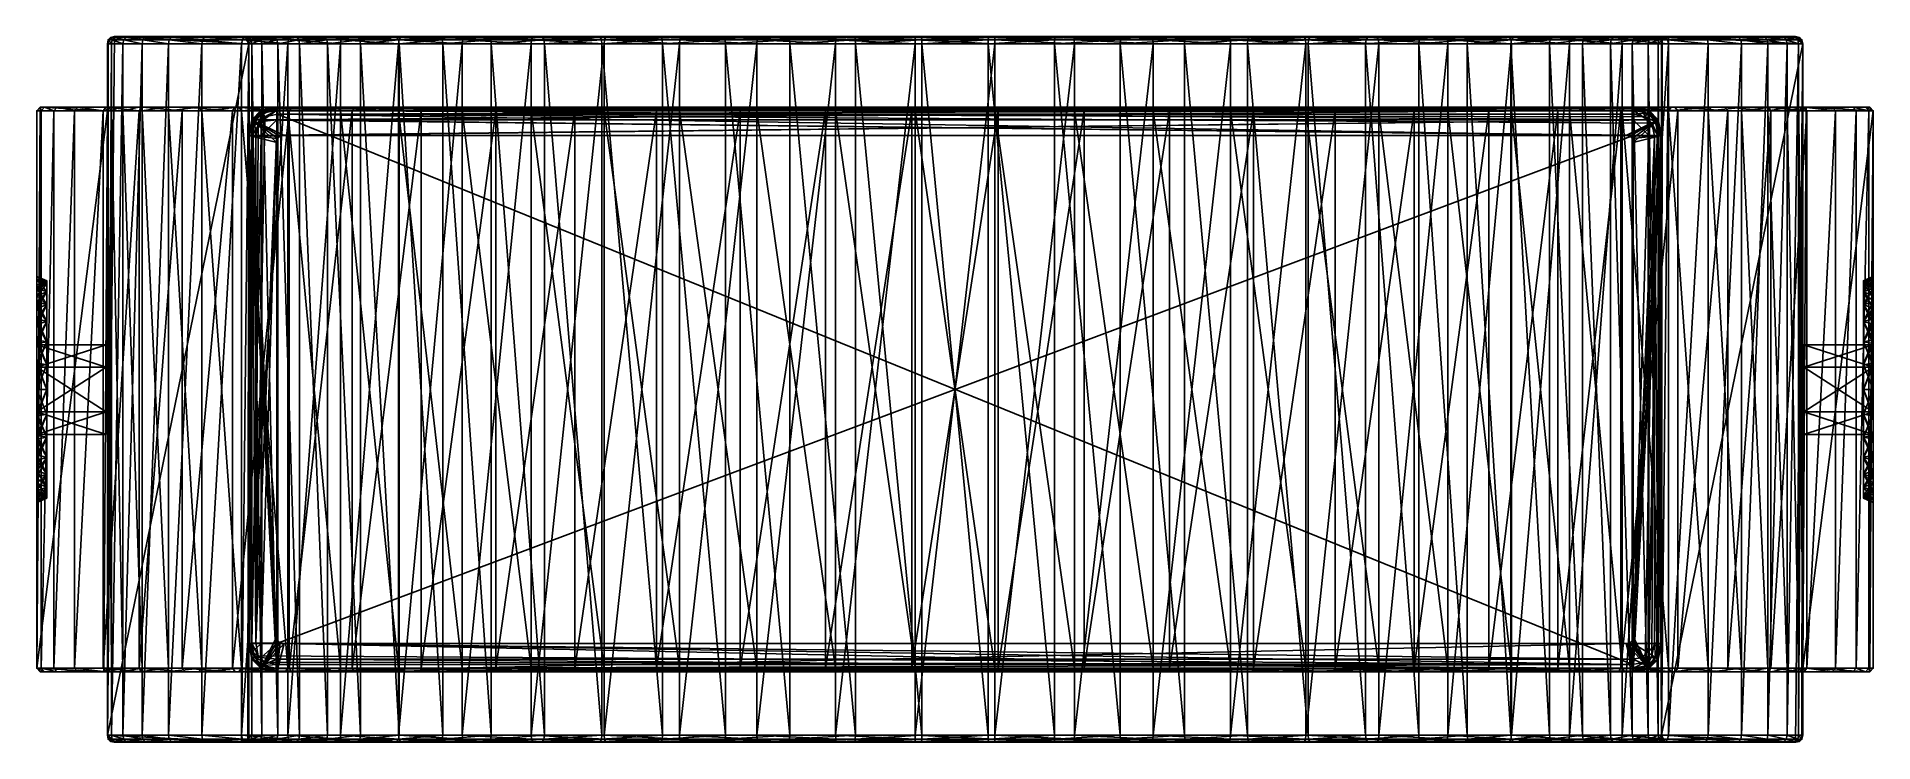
# Model space of a CAD drawing. Header units: millimetres. Extents: x 63 to 193, y 119 to 169.
import ezdxf

# ---------------------------------------------------------------- set-up
doc = ezdxf.new("R2010")
doc.units = ezdxf.units.MM
doc.layers.get('0').update_dxf_attribs({"true_color": 0x873b08})
doc.layers.add('POSTAVY ATD', color=7, linetype='Continuous', true_color=0xffffff)

msp = doc.modelspace()

# ---------------------------------------------------------------- meshes
at = {"color": 8, "true_color": 0x737373}
mesh = msp.add_polyface(dxfattribs=at)
corners = [(79.83, 163.58, 800), (175.79, 164.08, 800.5), (77.79, 162.08, 803), (175.79, 164.08, 803), (77.79, 126.08, 800.5), (177.79, 126.08, 800.5), (77.79, 126.08, 803), (175.79, 126.08, 805), (77.79, 162.08, 800.5), (177.29, 162.03, 800), (79.79, 162.08, 805), (79.79, 164.08, 803), (175.79, 162.08, 805), (177.79, 162.08, 803), (79.79, 124.08, 800.5), (175.74, 124.58, 800), (79.79, 124.08, 803), (79.79, 126.08, 805), (175.79, 124.08, 803), (177.79, 126.08, 803), (78.01, 163.19, 800.5), (78.92, 163.39, 800), (176.9, 163.86, 800.5), (177.1, 162.94, 800), (78.67, 162.08, 804.78), (78.01, 162.08, 804.11), (79.79, 163.86, 804.11), (79.79, 163.19, 804.78), (78.01, 163.19, 803), (78.67, 163.86, 803), (175.79, 163.19, 804.78), (175.79, 163.86, 804.11), (177.56, 162.08, 804.11), (176.9, 162.08, 804.78), (176.9, 163.86, 803), (177.56, 163.19, 803), (78.67, 124.3, 800.5), (78.47, 125.21, 800), (177.56, 124.97, 800.5), (176.65, 124.76, 800), (78.67, 124.3, 803), (78.01, 124.97, 803), (79.79, 124.97, 804.78), (79.79, 124.3, 804.11), (78.01, 126.08, 804.11), (78.67, 126.08, 804.78), (175.79, 124.3, 804.11), (175.79, 124.97, 804.78), (177.56, 124.97, 803), (176.9, 124.3, 803), (176.9, 126.08, 804.78), (177.56, 126.08, 804.11), (78.67, 163.07, 804.58), (78.01, 162.7, 803.99), (78.67, 163.66, 803.99), (78.01, 163.07, 803.62), (176.77, 163.19, 804.58), (176.4, 163.86, 803.99), (177.37, 163.19, 803.99), (176.77, 163.86, 803.62), (78.67, 124.5, 803.99), (78.01, 125.09, 803.62), (78.67, 125.09, 804.58), (78.01, 125.46, 803.99), (176.77, 124.5, 804.11), (176.4, 125.09, 804.78), (177.37, 125.09, 804.11), (176.77, 125.46, 804.78), (79.79, 164.08, 800.5), (175.74, 163.58, 800), (78.29, 126.13, 800), (177.29, 126.13, 800), (78.29, 162.03, 800), (177.79, 162.08, 800.5), (79.83, 124.58, 800), (175.79, 124.08, 800.5), (78.47, 162.94, 800), (78.67, 163.86, 800.5), (176.65, 163.39, 800), (177.56, 163.19, 800.5), (78.92, 124.76, 800), (78.01, 124.97, 800.5), (177.1, 125.21, 800), (176.9, 124.3, 800.5), (79.81, 163.86, 800.06), (79.79, 164.02, 800.22), (175.78, 164.02, 800.22), (175.76, 163.86, 800.06), (77.84, 126.08, 800.22), (78.01, 126.1, 800.06), (177.73, 126.08, 800.22), (177.56, 126.1, 800.06), (77.84, 162.07, 800.22), (78.01, 162.06, 800.06), (177.56, 162.06, 800.06), (177.73, 162.07, 800.22), (79.79, 124.13, 800.22), (79.81, 124.3, 800.06), (175.76, 124.3, 800.06), (175.78, 124.13, 800.22), (78.06, 163.16, 800.22), (78.21, 163.08, 800.06), (78.78, 163.65, 800.06), (78.7, 163.8, 800.22), (176.87, 163.8, 800.22), (176.79, 163.65, 800.06), (177.36, 163.08, 800.06), (177.51, 163.16, 800.22), (78.7, 124.35, 800.22), (78.78, 124.51, 800.06), (78.21, 125.08, 800.06), (78.06, 124.99, 800.22), (177.51, 124.99, 800.22), (177.36, 125.08, 800.06), (176.79, 124.51, 800.06), (176.87, 124.35, 800.22)]
mesh.append_faces([[corners[k] for k in face] for face in [(2, 55, 28), (3, 59, 34), (6, 63, 44), (7, 67, 50), (2, 25, 53), (2, 53, 55), (3, 31, 57), (3, 57, 59), (6, 41, 61), (6, 61, 63), (7, 47, 65), (7, 65, 67)]], dxfattribs={"color": 8})
mesh.append_faces([[corners[k] for k in face] for face in [(0, 9, 15), (0, 15, 70)]], dxfattribs={"vtx0": -1, "vtx1": -1, "vtx2": -1, "color": 8})
mesh.append_faces([[corners[k] for k in face] for face in [(0, 78, 23), (0, 23, 9), (9, 82, 39), (9, 39, 15), (15, 80, 37), (15, 37, 70)]], dxfattribs={"vtx0": -1, "vtx2": -1, "color": 8})
mesh.append_faces([[corners[k] for k in face] for face in [(72, 76, 70)]], dxfattribs={"vtx1": -1, "color": 8})
mesh.append_faces([[corners[k] for k in face] for face in [(21, 0, 70), (76, 21, 70)]], dxfattribs={"vtx1": -1, "vtx2": -1, "color": 8})
mesh.append_faces([[corners[k] for k in face] for face in [(68, 11, 3), (3, 1, 68), (14, 75, 18), (18, 16, 14), (0, 69, 78), (9, 71, 82), (15, 74, 80), (73, 13, 19), (19, 5, 73), (12, 10, 17), (17, 7, 12), (2, 8, 4), (4, 6, 2), (29, 11, 68), (68, 77, 29), (31, 3, 11), (11, 26, 31), (22, 1, 3), (3, 34, 22), (49, 18, 75), (75, 83, 49), (43, 16, 18), (18, 46, 43), (36, 14, 16), (16, 40, 36), (51, 19, 13), (13, 32, 51), (45, 17, 10), (10, 24, 45), (52, 53, 25), (25, 24, 52), (27, 52, 24), (24, 10, 27), (54, 55, 53), (53, 52, 54), (26, 54, 52), (52, 27, 26), (29, 28, 55), (55, 54, 29), (11, 29, 54), (54, 26, 11), (56, 57, 31), (31, 30, 56), (33, 56, 30), (30, 12, 33), (58, 59, 57), (57, 56, 58), (32, 58, 56), (56, 33, 32), (35, 34, 59), (59, 58, 35), (13, 35, 58), (58, 32, 13), (60, 61, 41), (41, 40, 60), (43, 60, 40), (40, 16, 43), (62, 63, 61), (61, 60, 62), (42, 62, 60), (60, 43, 42), (45, 44, 63), (63, 62, 45), (17, 45, 62), (62, 42, 17), (64, 65, 47), (47, 46, 64), (49, 64, 46), (46, 18, 49), (66, 67, 65), (65, 64, 66), (48, 66, 64), (64, 49, 48), (51, 50, 67), (67, 66, 51), (19, 51, 66), (66, 48, 19), (28, 29, 77), (77, 20, 28), (2, 28, 20), (20, 8, 2), (30, 31, 26), (26, 27, 30), (12, 30, 27), (27, 10, 12), (79, 22, 34), (34, 35, 79), (73, 79, 35), (35, 13, 73), (48, 49, 83), (83, 38, 48), (19, 48, 38), (38, 5, 19), (42, 43, 46), (46, 47, 42), (17, 42, 47), (47, 7, 17), (81, 36, 40), (40, 41, 81), (4, 81, 41), (41, 6, 4), (50, 51, 32), (32, 33, 50), (7, 50, 33), (33, 12, 7), (44, 45, 24), (24, 25, 44), (6, 44, 25), (25, 2, 6), (85, 68, 1), (1, 86, 85), (99, 75, 14), (14, 96, 99), (91, 71, 9), (9, 94, 91), (93, 72, 70), (70, 89, 93), (103, 77, 68), (68, 85, 103), (107, 79, 73), (73, 95, 107), (111, 81, 4), (4, 88, 111), (115, 83, 75), (75, 99, 115), (92, 8, 20), (20, 100, 92), (100, 20, 77), (77, 103, 100), (86, 1, 22), (22, 104, 86), (104, 22, 79), (79, 107, 104), (96, 14, 36), (36, 108, 96), (108, 36, 81), (81, 111, 108), (90, 5, 38), (38, 112, 90), (112, 38, 83), (83, 115, 112), (84, 85, 86), (86, 87, 84), (0, 84, 87), (87, 69, 0), (98, 99, 96), (96, 97, 98), (15, 98, 97), (97, 74, 15), (90, 91, 94), (94, 95, 90), (5, 90, 95), (95, 73, 5), (92, 93, 89), (89, 88, 92), (8, 92, 88), (88, 4, 8), (102, 103, 85), (85, 84, 102), (21, 102, 84), (84, 0, 21), (106, 107, 95), (95, 94, 106), (23, 106, 94), (94, 9, 23), (110, 111, 88), (88, 89, 110), (37, 110, 89), (89, 70, 37), (114, 115, 99), (99, 98, 114), (39, 114, 98), (98, 15, 39), (93, 92, 100), (100, 101, 93), (72, 93, 101), (101, 76, 72), (101, 100, 103), (103, 102, 101), (76, 101, 102), (102, 21, 76), (87, 86, 104), (104, 105, 87), (69, 87, 105), (105, 78, 69), (105, 104, 107), (107, 106, 105), (78, 105, 106), (106, 23, 78), (97, 96, 108), (108, 109, 97), (74, 97, 109), (109, 80, 74), (109, 108, 111), (111, 110, 109), (80, 109, 110), (110, 37, 80), (91, 90, 112), (112, 113, 91), (71, 91, 113), (113, 82, 71), (113, 112, 115), (115, 114, 113), (82, 113, 114), (114, 39, 82)]], dxfattribs={"vtx2": -1, "color": 8})
at = {"layer": 'POSTAVY ATD'}
mesh = msp.add_polyface(dxfattribs=at)
corners = [(68.07, 168.58, 880.8), (67.79, 168.58, 875), (67.79, 119.58, 875), (68.89, 168.58, 886.48), (68.07, 119.58, 880.8), (70.25, 168.58, 892.02), (68.89, 119.58, 886.48), (72.12, 168.58, 897.38), (70.25, 119.58, 892.02), (74.47, 168.58, 902.52), (72.12, 119.58, 897.38), (77.29, 168.58, 907.41), (74.47, 119.58, 902.52), (68.12, 168.86, 880.79), (68.29, 169.02, 880.78), (68.01, 169.02, 874.99), (67.84, 168.86, 875), (68.95, 168.86, 886.47), (69.11, 169.02, 886.44), (70.3, 168.86, 892.01), (70.46, 169.02, 891.96), (72.17, 168.86, 897.36), (72.32, 169.02, 897.3), (74.52, 168.86, 902.49), (74.67, 169.02, 902.42), (77.34, 168.86, 907.38), (67.79, 168.58, 0), (68.01, 169.02, 0), (67.84, 168.86, 0), (67.79, 119.58, 0), (68.29, 169.08, 0), (77.79, 168.58, 0), (77.56, 169.02, 0)]
mesh.append_faces([[corners[k] for k in face] for face in [(29, 28, 30), (31, 29, 30), (32, 31, 30)]], dxfattribs={"vtx0": -1, "vtx1": -1, "vtx2": -1})
mesh.append_faces([[corners[k] for k in face] for face in [(0, 1, 2), (3, 0, 4), (5, 3, 6), (7, 5, 8), (9, 7, 10), (11, 9, 12), (13, 14, 15), (15, 16, 13), (0, 13, 16), (16, 1, 0), (17, 18, 14), (14, 13, 17), (3, 17, 13), (13, 0, 3), (19, 20, 18), (18, 17, 19), (5, 19, 17), (17, 3, 5), (21, 22, 20), (20, 19, 21), (7, 21, 19), (19, 5, 7), (22, 21, 23), (9, 23, 21), (21, 7, 9), (24, 23, 25), (11, 25, 23), (23, 9, 11), (2, 1, 26), (27, 28, 16), (1, 16, 28), (28, 26, 1), (29, 26, 28)]], dxfattribs={"vtx2": -1})
mesh = msp.add_polyface(dxfattribs=at)
corners = [(77.56, 169.02, 875.01), (77.56, 169.02, 0), (77.29, 169.08, 0), (77.29, 169.08, 875.01), (77.52, 169.08, 879.88), (77.8, 169.02, 879.85), (68.29, 169.02, 880.78), (68.56, 169.08, 880.75), (68.29, 169.08, 874.99), (68.01, 169.02, 874.99), (69.11, 169.02, 886.44), (69.39, 169.08, 886.39), (70.46, 169.02, 891.96), (70.73, 169.08, 891.88), (72.32, 169.02, 897.3), (72.58, 169.08, 897.19), (74.67, 169.02, 902.42), (74.92, 169.08, 902.29), (77.48, 169.02, 907.29), (77.72, 169.08, 907.14), (77.73, 168.86, 875), (74.52, 168.86, 902.49), (77.34, 168.86, 907.38), (68.29, 169.08, 0), (68.01, 169.02, 0), (67.84, 168.86, 875), (78.22, 169.08, 884.67), (79.36, 169.08, 889.33), (80.93, 169.08, 893.83), (82.91, 169.08, 898.16), (88.72, 169.08, 919.88), (67.84, 168.86, 0)]
mesh.append_faces([[corners[k] for k in face] for face in [(3, 23, 7), (7, 13, 17), (7, 17, 30)]], dxfattribs={"vtx0": -1, "vtx1": -1, "vtx2": -1})
mesh.append_faces([[corners[k] for k in face] for face in [(2, 1, 23)]], dxfattribs={"vtx1": -1})
mesh.append_faces([[corners[k] for k in face] for face in [(4, 3, 7), (26, 4, 7), (27, 26, 7), (28, 27, 7), (29, 28, 7)]], dxfattribs={"vtx1": -1, "vtx2": -1})
mesh.append_faces([[corners[k] for k in face] for face in [(0, 1, 2), (2, 3, 0), (0, 3, 4), (4, 5, 0), (6, 7, 8), (8, 9, 6), (10, 11, 7), (7, 6, 10), (12, 13, 11), (11, 10, 12), (14, 15, 13), (13, 12, 14), (16, 17, 15), (15, 14, 16), (18, 19, 17), (17, 16, 18), (1, 0, 20), (21, 16, 14), (22, 18, 16), (9, 8, 23), (23, 24, 9), (25, 9, 24), (3, 2, 23), (23, 8, 7), (7, 11, 13), (13, 15, 17), (31, 24, 23)]], dxfattribs={"vtx2": -1})
mesh = msp.add_polyface(dxfattribs=at)
corners = [(77.8, 169.02, 879.85), (77.52, 169.08, 879.88), (78.22, 169.08, 884.67), (78.49, 169.02, 884.61), (79.36, 169.08, 889.33), (79.63, 169.02, 889.25), (80.93, 169.08, 893.83), (81.19, 169.02, 893.73), (82.91, 169.08, 898.16), (83.16, 169.02, 898.03), (85.29, 169.08, 902.28), (85.52, 169.02, 902.13), (88.05, 169.08, 906.16), (80.75, 169.02, 911.88), (80.96, 169.08, 911.71), (77.72, 169.08, 907.14), (77.48, 169.02, 907.29), (84.44, 169.02, 916.16), (84.64, 169.08, 915.97), (88.54, 169.02, 920.09), (77.73, 168.86, 875), (77.73, 168.86, 0), (77.56, 169.02, 0), (77.56, 169.02, 875.01), (77.96, 168.86, 879.84), (78.65, 168.86, 884.58), (79.79, 168.86, 889.2), (81.34, 168.86, 893.67), (83.31, 168.86, 897.96), (85.66, 168.86, 902.04), (88.26, 169.02, 905.99), (80.61, 168.86, 911.99), (77.34, 168.86, 907.38), (84.32, 168.86, 916.28), (68.56, 169.08, 880.75), (74.92, 169.08, 902.29), (88.72, 169.08, 919.88)]
mesh.append_faces([[corners[k] for k in face] for face in [(35, 14, 36), (12, 34, 36)]], dxfattribs={"vtx0": -1, "vtx1": -1, "vtx2": -1})
mesh.append_faces([[corners[k] for k in face] for face in [(10, 8, 34), (12, 10, 34)]], dxfattribs={"vtx1": -1, "vtx2": -1})
mesh.append_faces([[corners[k] for k in face] for face in [(0, 1, 2), (2, 3, 0), (3, 2, 4), (4, 5, 3), (5, 4, 6), (6, 7, 5), (7, 6, 8), (8, 9, 7), (9, 8, 10), (10, 11, 9), (11, 10, 12), (13, 14, 15), (15, 16, 13), (17, 18, 14), (14, 13, 17), (18, 17, 19), (20, 21, 22), (20, 23, 0), (0, 24, 20), (24, 0, 3), (25, 3, 5), (26, 5, 7), (27, 7, 9), (9, 28, 27), (28, 9, 11), (11, 29, 28), (29, 11, 30), (31, 13, 16), (16, 32, 31), (33, 17, 13), (35, 15, 14), (14, 18, 36)]], dxfattribs={"vtx2": -1})
mesh = msp.add_polyface(dxfattribs=at)
corners = [(77.78, 119.58, 0), (77.79, 168.58, 0), (77.79, 168.58, 875), (78.02, 168.58, 879.83), (78.02, 119.58, 879.83), (78.71, 168.58, 884.57), (78.71, 119.58, 884.57), (79.84, 168.58, 889.18), (79.84, 119.58, 889.18), (81.39, 168.58, 893.65), (81.39, 119.58, 893.65), (83.36, 168.58, 897.93), (83.36, 119.58, 897.93), (85.71, 168.58, 902.01), (85.71, 119.58, 902.01), (80.57, 168.58, 912.02), (77.29, 168.58, 907.41), (77.29, 119.58, 907.41), (84.28, 168.58, 916.32), (80.57, 119.58, 912.02), (88.39, 168.58, 920.26), (84.28, 119.58, 916.32), (77.73, 168.86, 0), (77.73, 168.86, 875), (77.96, 168.86, 879.84), (78.49, 169.02, 884.61), (78.65, 168.86, 884.58), (79.63, 169.02, 889.25), (79.79, 168.86, 889.2), (81.19, 169.02, 893.73), (81.34, 168.86, 893.67), (83.31, 168.86, 897.96), (85.66, 168.86, 902.04), (88.4, 168.86, 905.89), (80.61, 168.86, 911.99), (77.34, 168.86, 907.38), (80.75, 169.02, 911.88), (84.32, 168.86, 916.28), (84.44, 169.02, 916.16), (88.43, 168.86, 920.22), (77.56, 169.02, 0)]
mesh.append_faces([[corners[k] for k in face] for face in [(0, 1, 2), (2, 3, 4), (3, 5, 6), (5, 7, 8), (7, 9, 10), (9, 11, 12), (11, 13, 14), (15, 16, 17), (18, 15, 19), (20, 18, 21), (2, 1, 22), (22, 23, 2), (2, 23, 24), (24, 3, 2), (25, 26, 24), (3, 24, 26), (26, 5, 3), (27, 28, 26), (5, 26, 28), (28, 7, 5), (29, 30, 28), (7, 28, 30), (30, 9, 7), (9, 30, 31), (31, 11, 9), (11, 31, 32), (32, 13, 11), (13, 32, 33), (15, 34, 35), (35, 16, 15), (36, 34, 37), (18, 37, 34), (34, 15, 18), (38, 37, 39), (37, 18, 20), (40, 22, 1)]], dxfattribs={"vtx2": -1})
mesh = msp.add_polyface(dxfattribs=at)
corners = [(85.71, 168.58, 902.01), (88.44, 168.58, 905.85), (88.44, 119.58, 905.85), (91.53, 168.58, 909.43), (91.53, 119.58, 909.43), (94.96, 168.58, 912.72), (94.96, 119.58, 912.72), (92.9, 168.58, 923.82), (88.39, 168.58, 920.26), (88.39, 119.58, 920.26), (97.79, 168.58, 926.96), (92.9, 119.58, 923.82), (88.05, 169.08, 906.16), (88.26, 169.02, 905.99), (85.52, 169.02, 902.13), (91.16, 169.08, 909.77), (91.37, 169.02, 909.58), (94.63, 169.08, 913.09), (94.81, 169.02, 912.88), (88.54, 169.02, 920.09), (88.72, 169.08, 919.88), (84.64, 169.08, 915.97), (93.03, 169.02, 923.64), (93.19, 169.08, 923.41), (97.9, 169.02, 926.77), (88.4, 168.86, 905.89), (85.66, 168.86, 902.04), (91.49, 168.86, 909.47), (94.92, 168.86, 912.76), (88.43, 168.86, 920.22), (84.44, 169.02, 916.16), (84.32, 168.86, 916.28), (92.94, 168.86, 923.77), (97.81, 168.86, 926.91), (98.43, 169.08, 916.09), (98.04, 169.08, 926.53)]
mesh.append_faces([[corners[k] for k in face] for face in [(15, 12, 20), (17, 15, 20), (34, 17, 20)]], dxfattribs={"vtx1": -1, "vtx2": -1})
mesh.append_faces([[corners[k] for k in face] for face in [(0, 1, 2), (1, 3, 4), (3, 5, 6), (7, 8, 9), (10, 7, 11), (12, 13, 14), (13, 12, 15), (15, 16, 13), (16, 15, 17), (17, 18, 16), (19, 20, 21), (22, 23, 20), (20, 19, 22), (23, 22, 24), (13, 25, 26), (25, 1, 0), (25, 13, 16), (16, 27, 25), (1, 25, 27), (27, 3, 1), (27, 16, 18), (18, 28, 27), (3, 27, 28), (28, 5, 3), (29, 19, 30), (8, 29, 31), (32, 22, 19), (19, 29, 32), (7, 32, 29), (29, 8, 7), (22, 32, 33), (32, 7, 10), (20, 23, 35)]], dxfattribs={"vtx2": -1})
mesh = msp.add_polyface(dxfattribs=at)
corners = [(94.96, 168.58, 912.72), (98.72, 168.58, 915.68), (98.72, 119.58, 915.68), (102.79, 168.58, 918.3), (102.79, 119.58, 918.3), (102.95, 168.58, 929.62), (97.79, 168.58, 926.96), (97.79, 119.58, 926.96), (108.29, 168.58, 931.74), (102.95, 119.58, 929.62), (94.81, 169.02, 912.88), (94.63, 169.08, 913.09), (98.43, 169.08, 916.09), (98.59, 169.02, 915.86), (102.53, 169.08, 918.73), (102.67, 169.02, 918.49), (97.9, 169.02, 926.77), (98.04, 169.08, 926.53), (93.19, 169.08, 923.41), (106.88, 169.08, 920.97), (103.04, 169.02, 929.42), (103.16, 169.08, 929.16), (108.36, 169.02, 931.53), (94.92, 168.86, 912.76), (98.68, 168.86, 915.73), (102.76, 168.86, 918.35), (97.81, 168.86, 926.91), (93.03, 169.02, 923.64), (92.94, 168.86, 923.77), (107, 169.02, 920.72), (107.06, 168.86, 920.57), (102.97, 168.86, 929.57), (108.3, 168.86, 931.69), (88.72, 169.08, 919.88), (111.37, 169.08, 922.76), (108.45, 169.08, 931.27)]
mesh.append_faces([[corners[k] for k in face] for face in [(33, 17, 35)]], dxfattribs={"vtx0": -1, "vtx1": -1, "vtx2": -1})
mesh.append_faces([[corners[k] for k in face] for face in [(14, 12, 33), (19, 14, 33), (34, 19, 33)]], dxfattribs={"vtx1": -1, "vtx2": -1})
mesh.append_faces([[corners[k] for k in face] for face in [(0, 1, 2), (1, 3, 4), (5, 6, 7), (8, 5, 9), (10, 11, 12), (12, 13, 10), (13, 12, 14), (14, 15, 13), (16, 17, 18), (15, 14, 19), (20, 21, 17), (17, 16, 20), (21, 20, 22), (23, 10, 13), (13, 24, 23), (0, 23, 24), (24, 1, 0), (24, 13, 15), (15, 25, 24), (1, 24, 25), (25, 3, 1), (26, 16, 27), (6, 26, 28), (25, 15, 29), (3, 25, 30), (31, 20, 16), (16, 26, 31), (5, 31, 26), (26, 6, 5), (20, 31, 32), (31, 5, 8), (17, 21, 35)]], dxfattribs={"vtx2": -1})
mesh = msp.add_polyface(dxfattribs=at)
corners = [(106.88, 169.08, 920.97), (107, 169.02, 920.72), (102.67, 169.02, 918.49), (111.37, 169.08, 922.76), (111.46, 169.02, 922.5), (108.36, 169.02, 931.53), (108.45, 169.08, 931.27), (103.16, 169.08, 929.16), (115.98, 169.08, 924.1), (116.05, 169.02, 923.83), (113.81, 169.02, 933.12), (113.88, 169.08, 932.85), (120.67, 169.08, 925), (120.71, 169.02, 924.72), (119.36, 169.02, 934.18), (119.4, 169.08, 933.9), (125.41, 169.08, 925.44), (125.42, 169.02, 925.16), (124.97, 169.02, 934.71), (124.98, 169.08, 934.43), (130.16, 169.08, 925.44), (130.6, 169.02, 934.71), (107.06, 168.86, 920.57), (108.3, 168.86, 931.69), (103.04, 169.02, 929.42), (111.52, 168.86, 922.34), (113.77, 168.86, 933.28), (116.08, 168.86, 923.67), (119.34, 168.86, 934.35), (120.73, 168.86, 924.55), (125.43, 168.86, 925), (124.96, 168.86, 934.88), (130.15, 169.02, 925.16), (88.72, 169.08, 919.88), (130.59, 169.08, 934.43)]
mesh.append_faces([[corners[k] for k in face] for face in [(6, 15, 34), (33, 6, 34), (12, 33, 34)]], dxfattribs={"vtx0": -1, "vtx1": -1, "vtx2": -1})
mesh.append_faces([[corners[k] for k in face] for face in [(8, 3, 33), (12, 8, 33), (16, 12, 34)]], dxfattribs={"vtx1": -1, "vtx2": -1})
mesh.append_faces([[corners[k] for k in face] for face in [(0, 1, 2), (1, 0, 3), (3, 4, 1), (5, 6, 7), (4, 3, 8), (8, 9, 4), (10, 11, 6), (6, 5, 10), (9, 8, 12), (12, 13, 9), (14, 15, 11), (11, 10, 14), (13, 12, 16), (16, 17, 13), (18, 19, 15), (15, 14, 18), (17, 16, 20), (19, 18, 21), (22, 1, 4), (23, 5, 24), (25, 4, 9), (26, 10, 5), (27, 9, 13), (28, 14, 10), (29, 13, 17), (17, 30, 29), (31, 18, 14), (30, 17, 32), (6, 11, 15), (15, 19, 34)]], dxfattribs={"vtx2": -1})
mesh = msp.add_polyface(dxfattribs=at)
corners = [(102.79, 168.58, 918.3), (107.09, 168.58, 920.51), (107.09, 119.58, 920.51), (111.54, 168.58, 922.29), (111.54, 119.58, 922.29), (116.1, 168.58, 923.61), (116.1, 119.58, 923.61), (113.76, 168.58, 933.34), (108.29, 168.58, 931.74), (108.29, 119.58, 931.74), (120.74, 168.58, 924.5), (120.74, 119.58, 924.5), (119.33, 168.58, 934.4), (113.76, 119.58, 933.34), (125.43, 168.58, 924.94), (125.43, 119.58, 924.94), (124.96, 168.58, 934.93), (119.33, 119.58, 934.4), (130.14, 119.58, 924.94), (130.61, 168.58, 934.93), (124.96, 119.58, 934.93), (107, 169.02, 920.72), (107.06, 168.86, 920.57), (102.76, 168.86, 918.35), (111.46, 169.02, 922.5), (111.52, 168.86, 922.34), (108.3, 168.86, 931.69), (102.97, 168.86, 929.57), (116.05, 169.02, 923.83), (116.08, 168.86, 923.67), (108.36, 169.02, 931.53), (113.77, 168.86, 933.28), (120.71, 169.02, 924.72), (120.73, 168.86, 924.55), (113.81, 169.02, 933.12), (119.34, 168.86, 934.35), (125.43, 168.86, 925), (119.36, 169.02, 934.18), (124.96, 168.86, 934.88), (130.14, 168.86, 925), (124.97, 169.02, 934.71), (130.61, 168.86, 934.88)]
mesh.append_faces([[corners[k] for k in face] for face in [(0, 1, 2), (1, 3, 4), (3, 5, 6), (7, 8, 9), (5, 10, 11), (12, 7, 13), (10, 14, 15), (16, 12, 17), (18, 15, 14), (19, 16, 20), (21, 22, 23), (22, 1, 0), (24, 25, 22), (1, 22, 25), (25, 3, 1), (8, 26, 27), (28, 29, 25), (3, 25, 29), (29, 5, 3), (30, 26, 31), (7, 31, 26), (26, 8, 7), (32, 33, 29), (5, 29, 33), (33, 10, 5), (34, 31, 35), (12, 35, 31), (31, 7, 12), (10, 33, 36), (36, 14, 10), (37, 35, 38), (16, 38, 35), (35, 12, 16), (14, 36, 39), (40, 38, 41), (38, 16, 19)]], dxfattribs={"vtx2": -1})
mesh = msp.add_polyface(dxfattribs=at)
corners = [(125.43, 168.58, 924.94), (130.14, 168.58, 924.94), (130.14, 119.58, 924.94), (134.83, 168.58, 924.5), (134.83, 119.58, 924.5), (136.24, 168.58, 934.4), (130.61, 168.58, 934.93), (130.61, 119.58, 934.93), (139.47, 168.58, 923.61), (139.47, 119.58, 923.61), (141.81, 168.58, 933.34), (136.24, 119.58, 934.4), (130.16, 169.08, 925.44), (130.15, 169.02, 925.16), (125.42, 169.02, 925.16), (130.6, 169.02, 934.71), (130.59, 169.08, 934.43), (124.98, 169.08, 934.43), (134.9, 169.08, 925), (134.86, 169.02, 924.72), (136.21, 169.02, 934.18), (136.17, 169.08, 933.9), (139.59, 169.08, 924.1), (139.53, 169.02, 923.83), (141.76, 169.02, 933.12), (130.14, 168.86, 925), (125.43, 168.86, 925), (130.61, 168.86, 934.88), (124.97, 169.02, 934.71), (124.96, 168.86, 934.88), (134.84, 168.86, 924.55), (136.23, 168.86, 934.35), (139.49, 168.86, 923.67), (141.8, 168.86, 933.28), (125.41, 169.08, 925.44), (141.69, 169.08, 932.85)]
mesh.append_faces([[corners[k] for k in face] for face in [(12, 34, 16), (18, 12, 16), (22, 18, 16)]], dxfattribs={"vtx1": -1, "vtx2": -1})
mesh.append_faces([[corners[k] for k in face] for face in [(0, 1, 2), (1, 3, 4), (5, 6, 7), (3, 8, 9), (10, 5, 11), (12, 13, 14), (15, 16, 17), (13, 12, 18), (18, 19, 13), (20, 21, 16), (16, 15, 20), (19, 18, 22), (22, 23, 19), (21, 20, 24), (13, 25, 26), (25, 1, 0), (27, 15, 28), (6, 27, 29), (25, 13, 19), (19, 30, 25), (1, 25, 30), (30, 3, 1), (31, 20, 15), (15, 27, 31), (5, 31, 27), (27, 6, 5), (30, 19, 23), (23, 32, 30), (3, 30, 32), (32, 8, 3), (20, 31, 33), (31, 5, 10), (16, 21, 35)]], dxfattribs={"vtx2": -1})
mesh = msp.add_polyface(dxfattribs=at)
corners = [(139.47, 168.58, 923.61), (144.04, 168.58, 922.29), (144.04, 119.58, 922.29), (147.29, 168.58, 931.74), (141.81, 168.58, 933.34), (141.81, 119.58, 933.34), (148.48, 168.58, 920.51), (148.48, 119.58, 920.51), (152.62, 168.58, 929.62), (147.29, 119.58, 931.74), (141.76, 169.02, 933.12), (141.69, 169.08, 932.85), (136.17, 169.08, 933.9), (139.53, 169.02, 923.83), (139.59, 169.08, 924.1), (144.2, 169.08, 922.76), (144.11, 169.02, 922.5), (147.21, 169.02, 931.53), (147.12, 169.08, 931.27), (148.69, 169.08, 920.97), (148.58, 169.02, 920.72), (152.53, 169.02, 929.42), (141.8, 168.86, 933.28), (136.21, 169.02, 934.18), (136.23, 168.86, 934.35), (139.49, 168.86, 923.67), (144.05, 168.86, 922.34), (147.27, 168.86, 931.69), (148.51, 168.86, 920.57), (152.6, 168.86, 929.57), (152.9, 169.02, 918.49), (152.81, 168.86, 918.35), (130.59, 169.08, 934.43), (153.04, 169.08, 918.73), (157.14, 169.08, 916.09), (152.42, 169.08, 929.16)]
mesh.append_faces([[corners[k] for k in face] for face in [(32, 11, 35)]], dxfattribs={"vtx0": -1, "vtx1": -1, "vtx2": -1})
mesh.append_faces([[corners[k] for k in face] for face in [(15, 14, 32), (19, 15, 32), (33, 19, 32), (34, 33, 32)]], dxfattribs={"vtx1": -1, "vtx2": -1})
mesh.append_faces([[corners[k] for k in face] for face in [(0, 1, 2), (3, 4, 5), (1, 6, 7), (8, 3, 9), (10, 11, 12), (13, 14, 15), (15, 16, 13), (17, 18, 11), (11, 10, 17), (16, 15, 19), (19, 20, 16), (18, 17, 21), (22, 10, 23), (4, 22, 24), (25, 13, 16), (16, 26, 25), (0, 25, 26), (26, 1, 0), (27, 17, 10), (10, 22, 27), (3, 27, 22), (22, 4, 3), (26, 16, 20), (20, 28, 26), (1, 26, 28), (28, 6, 1), (17, 27, 29), (27, 3, 8), (28, 20, 30), (6, 28, 31), (11, 18, 35)]], dxfattribs={"vtx2": -1})
mesh = msp.add_polyface(dxfattribs=at)
corners = [(148.48, 168.58, 920.51), (152.79, 168.58, 918.3), (152.79, 119.58, 918.3), (157.79, 168.58, 926.96), (152.62, 168.58, 929.62), (152.62, 119.58, 929.62), (156.85, 168.58, 915.68), (156.85, 119.58, 915.68), (162.67, 168.58, 923.82), (157.79, 119.58, 926.96), (160.61, 168.58, 912.72), (160.61, 119.58, 912.72), (152.53, 169.02, 929.42), (152.42, 169.08, 929.16), (147.12, 169.08, 931.27), (148.58, 169.02, 920.72), (148.69, 169.08, 920.97), (153.04, 169.08, 918.73), (152.9, 169.02, 918.49), (157.67, 169.02, 926.77), (157.54, 169.08, 926.53), (157.14, 169.08, 916.09), (156.98, 169.02, 915.86), (162.54, 169.02, 923.64), (160.94, 169.08, 913.09), (160.76, 169.02, 912.88), (152.6, 168.86, 929.57), (147.21, 169.02, 931.53), (147.27, 168.86, 931.69), (152.81, 168.86, 918.35), (148.51, 168.86, 920.57), (157.76, 168.86, 926.91), (156.89, 168.86, 915.73), (162.64, 168.86, 923.77), (160.65, 168.86, 912.76), (162.38, 169.08, 923.41), (130.59, 169.08, 934.43), (170.93, 169.08, 915.97)]
mesh.append_faces([[corners[k] for k in face] for face in [(36, 13, 37), (21, 36, 37)]], dxfattribs={"vtx0": -1, "vtx1": -1, "vtx2": -1})
mesh.append_faces([[corners[k] for k in face] for face in [(0, 1, 2), (3, 4, 5), (1, 6, 7), (8, 3, 9), (6, 10, 11), (12, 13, 14), (15, 16, 17), (17, 18, 15), (19, 20, 13), (13, 12, 19), (18, 17, 21), (21, 22, 18), (20, 19, 23), (22, 21, 24), (24, 25, 22), (26, 12, 27), (4, 26, 28), (18, 29, 30), (29, 1, 0), (31, 19, 12), (12, 26, 31), (3, 31, 26), (26, 4, 3), (29, 18, 22), (22, 32, 29), (1, 29, 32), (32, 6, 1), (19, 31, 33), (31, 3, 8), (32, 22, 25), (25, 34, 32), (6, 32, 34), (34, 10, 6), (13, 20, 35)]], dxfattribs={"vtx2": -1})
mesh = msp.add_polyface(dxfattribs=at)
corners = [(167.18, 168.58, 920.26), (162.67, 168.58, 923.82), (162.67, 119.58, 923.82), (160.61, 168.58, 912.72), (164.04, 168.58, 909.43), (164.04, 119.58, 909.43), (171.29, 168.58, 916.32), (167.18, 119.58, 920.26), (167.13, 168.58, 905.85), (167.13, 119.58, 905.85), (162.54, 169.02, 923.64), (162.38, 169.08, 923.41), (157.54, 169.08, 926.53), (167.03, 169.02, 920.09), (166.85, 169.08, 919.88), (160.76, 169.02, 912.88), (160.94, 169.08, 913.09), (164.41, 169.08, 909.77), (164.2, 169.02, 909.58), (171.13, 169.02, 916.16), (167.52, 169.08, 906.16), (167.31, 169.02, 905.99), (170.28, 169.08, 902.28), (162.64, 168.86, 923.77), (157.67, 169.02, 926.77), (157.76, 168.86, 926.91), (167.14, 168.86, 920.22), (160.65, 168.86, 912.76), (164.08, 168.86, 909.47), (171.25, 168.86, 916.28), (167.17, 168.86, 905.89), (170.05, 169.02, 902.13), (169.91, 168.86, 902.04), (170.93, 169.08, 915.97), (152.42, 169.08, 929.16), (157.14, 169.08, 916.09)]
mesh.append_faces([[corners[k] for k in face] for face in [(34, 11, 33)]], dxfattribs={"vtx0": -1, "vtx1": -1, "vtx2": -1})
mesh.append_faces([[corners[k] for k in face] for face in [(16, 35, 33), (17, 16, 33), (20, 17, 33)]], dxfattribs={"vtx1": -1, "vtx2": -1})
mesh.append_faces([[corners[k] for k in face] for face in [(0, 1, 2), (3, 4, 5), (6, 0, 7), (4, 8, 9), (10, 11, 12), (13, 14, 11), (11, 10, 13), (15, 16, 17), (17, 18, 15), (14, 13, 19), (18, 17, 20), (20, 21, 18), (21, 20, 22), (23, 10, 24), (1, 23, 25), (26, 13, 10), (10, 23, 26), (0, 26, 23), (23, 1, 0), (27, 15, 18), (18, 28, 27), (3, 27, 28), (28, 4, 3), (13, 26, 29), (26, 0, 6), (28, 18, 21), (21, 30, 28), (4, 28, 30), (30, 8, 4), (30, 21, 31), (8, 30, 32), (11, 14, 33)]], dxfattribs={"vtx2": -1})
mesh = msp.add_polyface(dxfattribs=at)
corners = [(171.13, 169.02, 916.16), (170.93, 169.08, 915.97), (166.85, 169.08, 919.88), (174.83, 169.02, 911.88), (174.61, 169.08, 911.71), (170.28, 169.08, 902.28), (170.05, 169.02, 902.13), (167.31, 169.02, 905.99), (178.09, 169.02, 907.29), (177.85, 169.08, 907.14), (172.66, 169.08, 898.16), (172.41, 169.02, 898.03), (174.64, 169.08, 893.83), (174.38, 169.02, 893.73), (176.21, 169.08, 889.33), (175.94, 169.02, 889.25), (177.35, 169.08, 884.67), (177.08, 169.02, 884.61), (178.05, 169.08, 879.88), (177.77, 169.02, 879.85), (178.29, 169.08, 875.01), (178.01, 169.02, 875.01), (171.25, 168.86, 916.28), (167.03, 169.02, 920.09), (174.96, 168.86, 911.99), (178.23, 168.86, 907.38), (169.91, 168.86, 902.04), (172.26, 168.86, 897.96), (174.23, 168.86, 893.67), (175.78, 168.86, 889.2), (176.92, 168.86, 884.58), (177.61, 168.86, 879.84), (177.84, 168.86, 875), (178.01, 169.02, 0), (177.84, 168.86, 0), (167.52, 169.08, 906.16), (182.99, 169.08, 897.19)]
mesh.append_faces([[corners[k] for k in face] for face in [(1, 9, 36)]], dxfattribs={"vtx0": -1, "vtx1": -1, "vtx2": -1})
mesh.append_faces([[corners[k] for k in face] for face in [(5, 35, 1), (10, 5, 1), (12, 10, 1), (14, 12, 1), (16, 14, 1)]], dxfattribs={"vtx1": -1, "vtx2": -1})
mesh.append_faces([[corners[k] for k in face] for face in [(0, 1, 2), (3, 4, 1), (1, 0, 3), (5, 6, 7), (8, 9, 4), (4, 3, 8), (6, 5, 10), (10, 11, 6), (11, 10, 12), (12, 13, 11), (13, 12, 14), (14, 15, 13), (15, 14, 16), (16, 17, 15), (17, 16, 18), (18, 19, 17), (19, 18, 20), (20, 21, 19), (22, 0, 23), (24, 3, 0), (25, 8, 3), (26, 6, 11), (27, 11, 13), (28, 13, 15), (29, 15, 17), (30, 17, 19), (31, 19, 21), (32, 21, 33), (33, 34, 32), (1, 4, 9)]], dxfattribs={"vtx2": -1})
mesh = msp.add_polyface(dxfattribs=at)
corners = [(187.79, 119.58, 0), (187.79, 168.58, 0), (187.79, 168.58, 875), (187.5, 168.58, 880.8), (187.5, 119.58, 880.8), (175, 168.58, 912.02), (171.29, 168.58, 916.32), (171.29, 119.58, 916.32), (167.13, 168.58, 905.85), (169.86, 168.58, 902.01), (169.86, 119.58, 902.01), (178.28, 168.58, 907.41), (175, 119.58, 912.02), (172.21, 168.58, 897.93), (172.21, 119.58, 897.93), (181.1, 168.58, 902.52), (178.28, 119.58, 907.41), (174.18, 168.58, 893.65), (174.18, 119.58, 893.65), (183.46, 168.58, 897.38), (181.1, 119.58, 902.52), (175.73, 168.58, 889.18), (175.73, 119.58, 889.18), (185.32, 168.58, 892.02), (183.46, 119.58, 897.38), (176.86, 168.58, 884.57), (176.86, 119.58, 884.57), (186.68, 168.58, 886.48), (185.32, 119.58, 892.02), (177.55, 168.58, 879.83), (177.55, 119.58, 879.83), (186.68, 119.58, 886.48), (177.79, 168.58, 875), (177.79, 119.58, 875), (187.45, 168.86, 880.79), (171.25, 168.86, 916.28), (169.91, 168.86, 902.04), (174.96, 168.86, 911.99), (172.26, 168.86, 897.96), (178.23, 168.86, 907.38), (174.23, 168.86, 893.67), (181.05, 168.86, 902.49), (175.78, 168.86, 889.2), (183.4, 168.86, 897.36), (176.92, 168.86, 884.58), (185.27, 168.86, 892.01), (177.61, 168.86, 879.84), (186.62, 168.86, 886.47), (177.84, 168.86, 875), (177.79, 168.58, 0), (177.79, 119.58, 0), (177.84, 168.86, 0), (178.29, 169.08, 0)]
mesh.append_faces([[corners[k] for k in face] for face in [(50, 51, 52), (50, 52, 1)]], dxfattribs={"vtx0": -1, "vtx1": -1, "vtx2": -1})
mesh.append_faces([[corners[k] for k in face] for face in [(0, 1, 2), (2, 3, 4), (5, 6, 7), (8, 9, 10), (11, 5, 12), (9, 13, 14), (15, 11, 16), (13, 17, 18), (19, 15, 20), (17, 21, 22), (23, 19, 24), (21, 25, 26), (27, 23, 28), (25, 29, 30), (3, 27, 31), (29, 32, 33), (34, 3, 2), (35, 6, 5), (36, 9, 8), (37, 5, 11), (38, 13, 9), (39, 11, 15), (40, 17, 13), (41, 15, 19), (42, 21, 17), (43, 19, 23), (44, 25, 21), (45, 23, 27), (46, 29, 25), (47, 27, 3), (48, 32, 29), (33, 32, 49), (49, 50, 33), (50, 49, 51)]], dxfattribs={"vtx2": -1})
mesh = msp.add_polyface(dxfattribs=at)
corners = [(187.79, 168.58, 875), (187.79, 168.58, 0), (187.73, 168.86, 0), (187.73, 168.86, 875), (187.28, 169.02, 880.78), (187.45, 168.86, 880.79), (171.29, 168.58, 916.32), (171.25, 168.86, 916.28), (167.14, 168.86, 920.22), (171.13, 169.02, 916.16), (174.96, 168.86, 911.99), (175, 168.58, 912.02), (170.05, 169.02, 902.13), (169.91, 168.86, 902.04), (167.17, 168.86, 905.89), (174.83, 169.02, 911.88), (178.23, 168.86, 907.38), (178.28, 168.58, 907.41), (172.41, 169.02, 898.03), (172.26, 168.86, 897.96), (169.86, 168.58, 902.01), (178.09, 169.02, 907.29), (181.05, 168.86, 902.49), (181.1, 168.58, 902.52), (174.38, 169.02, 893.73), (174.23, 168.86, 893.67), (172.21, 168.58, 897.93), (180.9, 169.02, 902.42), (183.4, 168.86, 897.36), (183.46, 168.58, 897.38), (175.94, 169.02, 889.25), (175.78, 168.86, 889.2), (174.18, 168.58, 893.65), (183.25, 169.02, 897.3), (185.27, 168.86, 892.01), (185.32, 168.58, 892.02), (177.08, 169.02, 884.61), (176.92, 168.86, 884.58), (175.73, 168.58, 889.18), (185.11, 169.02, 891.96), (186.62, 168.86, 886.47), (186.68, 168.58, 886.48), (177.77, 169.02, 879.85), (177.61, 168.86, 879.84), (176.86, 168.58, 884.57), (186.46, 169.02, 886.44), (187.5, 168.58, 880.8), (178.01, 169.02, 875.01), (177.84, 168.86, 875), (177.55, 168.58, 879.83), (177.79, 168.58, 875), (177.84, 168.86, 0), (177.79, 168.58, 0), (187.56, 169.02, 0), (178.29, 169.08, 0)]
mesh.append_faces([[corners[k] for k in face] for face in [(54, 53, 1)]], dxfattribs={"vtx0": -1, "vtx1": -1, "vtx2": -1})
mesh.append_faces([[corners[k] for k in face] for face in [(0, 1, 2), (2, 3, 0), (4, 5, 3), (0, 3, 5), (6, 7, 8), (9, 7, 10), (11, 10, 7), (12, 13, 14), (15, 10, 16), (17, 16, 10), (18, 19, 13), (20, 13, 19), (21, 16, 22), (23, 22, 16), (24, 25, 19), (26, 19, 25), (27, 22, 28), (29, 28, 22), (30, 31, 25), (32, 25, 31), (33, 28, 34), (35, 34, 28), (36, 37, 31), (38, 31, 37), (39, 34, 40), (41, 40, 34), (42, 43, 37), (44, 37, 43), (45, 40, 5), (46, 5, 40), (47, 48, 43), (49, 43, 48), (50, 48, 51), (51, 52, 50), (53, 2, 1)]], dxfattribs={"vtx2": -1})
mesh = msp.add_polyface(dxfattribs=at)
corners = [(187.56, 169.02, 874.99), (187.56, 169.02, 0), (187.29, 169.08, 0), (187.29, 169.08, 874.99), (187.01, 169.08, 880.75), (187.28, 169.02, 880.78), (180.9, 169.02, 902.42), (180.66, 169.08, 902.29), (177.85, 169.08, 907.14), (178.09, 169.02, 907.29), (183.25, 169.02, 897.3), (182.99, 169.08, 897.19), (185.11, 169.02, 891.96), (184.84, 169.08, 891.88), (186.46, 169.02, 886.44), (186.19, 169.08, 886.39), (187.73, 168.86, 875), (187.73, 168.86, 0), (181.05, 168.86, 902.49), (183.4, 168.86, 897.36), (185.27, 168.86, 892.01), (186.62, 168.86, 886.47), (187.45, 168.86, 880.79), (178.01, 169.02, 875.01), (178.29, 169.08, 875.01), (178.29, 169.08, 0), (178.01, 169.02, 0), (170.93, 169.08, 915.97), (177.35, 169.08, 884.67), (178.05, 169.08, 879.88), (177.84, 168.86, 0)]
mesh.append_faces([[corners[k] for k in face] for face in [(25, 3, 2)]], dxfattribs={"vtx0": -1})
mesh.append_faces([[corners[k] for k in face] for face in [(11, 15, 3), (27, 11, 3), (28, 27, 3)]], dxfattribs={"vtx0": -1, "vtx1": -1, "vtx2": -1})
mesh.append_faces([[corners[k] for k in face] for face in [(29, 28, 3), (24, 29, 3), (25, 24, 3)]], dxfattribs={"vtx1": -1, "vtx2": -1})
mesh.append_faces([[corners[k] for k in face] for face in [(0, 1, 2), (2, 3, 0), (0, 3, 4), (4, 5, 0), (6, 7, 8), (8, 9, 6), (10, 11, 7), (7, 6, 10), (12, 13, 11), (11, 10, 12), (14, 15, 13), (13, 12, 14), (5, 4, 15), (15, 14, 5), (16, 17, 1), (1, 0, 16), (16, 0, 5), (18, 6, 9), (19, 10, 6), (20, 12, 10), (21, 14, 12), (22, 5, 14), (23, 24, 25), (25, 26, 23), (8, 7, 11), (11, 13, 15), (15, 4, 3), (30, 26, 25), (25, 2, 1)]], dxfattribs={"vtx2": -1})
mesh = msp.add_polyface(dxfattribs=at)
corners = [(67.79, 119.58, 875), (68.07, 119.58, 880.8), (68.07, 168.58, 880.8), (68.89, 119.58, 886.48), (68.89, 168.58, 886.48), (70.25, 119.58, 892.02), (70.25, 168.58, 892.02), (72.12, 119.58, 897.38), (72.12, 168.58, 897.38), (74.47, 119.58, 902.52), (74.47, 168.58, 902.52), (77.29, 119.58, 907.41), (77.29, 168.58, 907.41), (67.84, 119.3, 875), (67.84, 119.3, 0), (68.01, 119.13, 0), (68.01, 119.13, 874.99), (67.79, 119.58, 0), (68.29, 119.13, 880.78), (68.12, 119.3, 880.79), (69.11, 119.13, 886.44), (68.95, 119.3, 886.47), (70.46, 119.13, 891.96), (70.3, 119.3, 892.01), (72.32, 119.13, 897.3), (72.17, 119.3, 897.36), (74.67, 119.13, 902.42), (74.52, 119.3, 902.49), (77.48, 119.13, 907.29), (77.34, 119.3, 907.38), (67.79, 168.58, 0), (77.73, 119.3, 875), (77.56, 119.13, 875.01), (77.56, 119.13, 0), (77.73, 119.3, 0), (77.79, 168.58, 0), (77.29, 119.08, 0)]
mesh.append_faces([[corners[k] for k in face] for face in [(35, 34, 36), (36, 15, 17), (35, 36, 17)]], dxfattribs={"vtx0": -1, "vtx1": -1, "vtx2": -1})
mesh.append_faces([[corners[k] for k in face] for face in [(0, 1, 2), (1, 3, 4), (3, 5, 6), (5, 7, 8), (7, 9, 10), (9, 11, 12), (13, 14, 15), (15, 16, 13), (0, 17, 14), (14, 13, 0), (18, 19, 13), (0, 13, 19), (19, 1, 0), (20, 21, 19), (1, 19, 21), (21, 3, 1), (22, 23, 21), (3, 21, 23), (23, 5, 3), (23, 22, 24), (24, 25, 23), (5, 23, 25), (25, 7, 5), (26, 27, 25), (7, 25, 27), (27, 9, 7), (28, 29, 27), (9, 27, 29), (29, 11, 9), (30, 17, 0), (31, 32, 33), (33, 34, 31), (15, 14, 17)]], dxfattribs={"vtx2": -1})
mesh = msp.add_polyface(dxfattribs=at)
corners = [(77.79, 168.58, 875), (77.79, 119.58, 875), (77.78, 119.58, 0), (78.02, 119.58, 879.83), (78.71, 119.58, 884.57), (78.02, 168.58, 879.83), (79.84, 119.58, 889.18), (78.71, 168.58, 884.57), (81.39, 119.58, 893.65), (79.84, 168.58, 889.18), (83.36, 119.58, 897.93), (81.39, 168.58, 893.65), (85.71, 119.58, 902.01), (83.36, 168.58, 897.93), (88.44, 119.58, 905.85), (85.71, 168.58, 902.01), (77.29, 119.58, 907.41), (80.57, 119.58, 912.02), (80.57, 168.58, 912.02), (84.28, 119.58, 916.32), (84.28, 168.58, 916.32), (77.56, 119.13, 875.01), (77.73, 119.3, 875), (77.96, 119.3, 879.84), (77.8, 119.13, 879.85), (78.65, 119.3, 884.58), (79.79, 119.3, 889.2), (81.34, 119.3, 893.67), (81.19, 119.13, 893.73), (83.31, 119.3, 897.96), (83.16, 119.13, 898.03), (85.66, 119.3, 902.04), (80.75, 119.13, 911.88), (80.61, 119.3, 911.99), (77.34, 119.3, 907.38), (84.32, 119.3, 916.28), (88.43, 119.3, 920.22), (77.73, 119.3, 0), (77.79, 168.58, 0)]
mesh.append_faces([[corners[k] for k in face] for face in [(0, 1, 2), (3, 1, 0), (4, 3, 5), (6, 4, 7), (8, 6, 9), (10, 8, 11), (12, 10, 13), (14, 12, 15), (16, 17, 18), (17, 19, 20), (21, 22, 23), (3, 23, 22), (22, 1, 3), (24, 23, 25), (4, 25, 23), (23, 3, 4), (6, 26, 25), (25, 4, 6), (8, 27, 26), (26, 6, 8), (28, 27, 29), (10, 29, 27), (27, 8, 10), (30, 29, 31), (12, 31, 29), (29, 10, 12), (31, 12, 14), (32, 33, 34), (16, 34, 33), (33, 17, 16), (17, 33, 35), (35, 19, 17), (19, 35, 36), (1, 22, 37), (37, 2, 1), (38, 2, 37)]], dxfattribs={"vtx2": -1})
mesh = msp.add_polyface(dxfattribs=at)
corners = [(91.53, 119.58, 909.43), (88.44, 119.58, 905.85), (88.44, 168.58, 905.85), (94.96, 119.58, 912.72), (91.53, 168.58, 909.43), (84.28, 119.58, 916.32), (88.39, 119.58, 920.26), (88.39, 168.58, 920.26), (92.9, 119.58, 923.82), (92.9, 168.58, 923.82), (88.26, 119.13, 905.99), (88.05, 119.08, 906.16), (85.29, 119.08, 902.28), (91.37, 119.13, 909.58), (91.16, 119.08, 909.77), (94.81, 119.13, 912.88), (94.63, 119.08, 913.09), (88.72, 119.08, 919.88), (88.54, 119.13, 920.09), (84.44, 119.13, 916.16), (93.19, 119.08, 923.41), (93.03, 119.13, 923.64), (88.4, 119.3, 905.89), (85.52, 119.13, 902.13), (85.66, 119.3, 902.04), (91.49, 119.3, 909.47), (94.92, 119.3, 912.76), (88.43, 119.3, 920.22), (84.32, 119.3, 916.28), (92.94, 119.3, 923.77), (97.9, 119.13, 926.77), (97.81, 119.3, 926.91), (84.64, 119.08, 915.97), (103.16, 119.08, 929.16), (98.43, 119.08, 916.09)]
mesh.append_faces([[corners[k] for k in face] for face in [(33, 20, 32)]], dxfattribs={"vtx0": -1, "vtx1": -1, "vtx2": -1})
mesh.append_faces([[corners[k] for k in face] for face in [(16, 34, 32), (14, 16, 32), (11, 14, 32)]], dxfattribs={"vtx1": -1, "vtx2": -1})
mesh.append_faces([[corners[k] for k in face] for face in [(0, 1, 2), (3, 0, 4), (5, 6, 7), (6, 8, 9), (10, 11, 12), (13, 14, 11), (11, 10, 13), (15, 16, 14), (14, 13, 15), (17, 18, 19), (18, 17, 20), (20, 21, 18), (22, 10, 23), (1, 22, 24), (25, 13, 10), (10, 22, 25), (0, 25, 22), (22, 1, 0), (26, 15, 13), (13, 25, 26), (3, 26, 25), (25, 0, 3), (18, 27, 28), (27, 6, 5), (27, 18, 21), (21, 29, 27), (6, 27, 29), (29, 8, 6), (29, 21, 30), (8, 29, 31), (20, 17, 32)]], dxfattribs={"vtx2": -1})
mesh = msp.add_polyface(dxfattribs=at)
corners = [(98.72, 119.58, 915.68), (94.96, 119.58, 912.72), (94.96, 168.58, 912.72), (102.79, 119.58, 918.3), (98.72, 168.58, 915.68), (92.9, 119.58, 923.82), (97.79, 119.58, 926.96), (97.79, 168.58, 926.96), (107.09, 119.58, 920.51), (102.79, 168.58, 918.3), (102.95, 119.58, 929.62), (102.95, 168.58, 929.62), (98.59, 119.13, 915.86), (98.43, 119.08, 916.09), (94.63, 119.08, 913.09), (94.81, 119.13, 912.88), (102.67, 119.13, 918.49), (102.53, 119.08, 918.73), (93.03, 119.13, 923.64), (93.19, 119.08, 923.41), (98.04, 119.08, 926.53), (97.9, 119.13, 926.77), (107, 119.13, 920.72), (103.16, 119.08, 929.16), (103.04, 119.13, 929.42), (108.45, 119.08, 931.27), (98.68, 119.3, 915.73), (94.92, 119.3, 912.76), (102.76, 119.3, 918.35), (97.81, 119.3, 926.91), (92.94, 119.3, 923.77), (107.06, 119.3, 920.57), (102.97, 119.3, 929.57), (108.36, 119.13, 931.53), (108.3, 119.3, 931.69), (124.98, 119.08, 934.43), (84.64, 119.08, 915.97)]
mesh.append_faces([[corners[k] for k in face] for face in [(35, 23, 36), (13, 35, 36)]], dxfattribs={"vtx0": -1, "vtx1": -1, "vtx2": -1})
mesh.append_faces([[corners[k] for k in face] for face in [(0, 1, 2), (3, 0, 4), (5, 6, 7), (8, 3, 9), (6, 10, 11), (12, 13, 14), (14, 15, 12), (16, 17, 13), (13, 12, 16), (18, 19, 20), (20, 21, 18), (17, 16, 22), (21, 20, 23), (23, 24, 21), (24, 23, 25), (26, 12, 15), (15, 27, 26), (0, 26, 27), (27, 1, 0), (28, 16, 12), (12, 26, 28), (3, 28, 26), (26, 0, 3), (21, 29, 30), (29, 6, 5), (16, 28, 31), (28, 3, 8), (29, 21, 24), (24, 32, 29), (6, 29, 32), (32, 10, 6), (32, 24, 33), (10, 32, 34), (23, 20, 19)]], dxfattribs={"vtx2": -1})
mesh = msp.add_polyface(dxfattribs=at)
corners = [(111.54, 119.58, 922.29), (107.09, 119.58, 920.51), (107.09, 168.58, 920.51), (102.95, 119.58, 929.62), (108.29, 119.58, 931.74), (108.29, 168.58, 931.74), (116.1, 119.58, 923.61), (111.54, 168.58, 922.29), (113.76, 119.58, 933.34), (113.76, 168.58, 933.34), (107, 119.13, 920.72), (106.88, 119.08, 920.97), (102.53, 119.08, 918.73), (111.46, 119.13, 922.5), (111.37, 119.08, 922.76), (108.45, 119.08, 931.27), (108.36, 119.13, 931.53), (103.04, 119.13, 929.42), (116.04, 119.13, 923.83), (115.98, 119.08, 924.1), (113.88, 119.08, 932.85), (113.81, 119.13, 933.12), (119.4, 119.08, 933.9), (107.06, 119.3, 920.57), (102.67, 119.13, 918.49), (102.76, 119.3, 918.35), (111.52, 119.3, 922.34), (108.3, 119.3, 931.69), (102.97, 119.3, 929.57), (116.08, 119.3, 923.67), (113.77, 119.3, 933.28), (119.36, 119.13, 934.18), (119.34, 119.3, 934.35), (124.98, 119.08, 934.43), (98.43, 119.08, 916.09), (103.16, 119.08, 929.16)]
mesh.append_faces([[corners[k] for k in face] for face in [(33, 20, 35)]], dxfattribs={"vtx0": -1, "vtx1": -1, "vtx2": -1})
mesh.append_faces([[corners[k] for k in face] for face in [(11, 14, 33), (12, 11, 33), (34, 12, 33)]], dxfattribs={"vtx1": -1, "vtx2": -1})
mesh.append_faces([[corners[k] for k in face] for face in [(0, 1, 2), (3, 4, 5), (6, 0, 7), (4, 8, 9), (10, 11, 12), (13, 14, 11), (11, 10, 13), (15, 16, 17), (18, 19, 14), (14, 13, 18), (16, 15, 20), (20, 21, 16), (21, 20, 22), (23, 10, 24), (1, 23, 25), (26, 13, 10), (10, 23, 26), (0, 26, 23), (23, 1, 0), (16, 27, 28), (27, 4, 3), (29, 18, 13), (13, 26, 29), (6, 29, 26), (26, 0, 6), (27, 16, 21), (21, 30, 27), (4, 27, 30), (30, 8, 4), (30, 21, 31), (8, 30, 32), (20, 15, 35)]], dxfattribs={"vtx2": -1})
mesh = msp.add_polyface(dxfattribs=at)
corners = [(120.74, 119.58, 924.5), (116.1, 119.58, 923.61), (116.1, 168.58, 923.61), (113.76, 119.58, 933.34), (119.33, 119.58, 934.4), (119.33, 168.58, 934.4), (125.43, 119.58, 924.94), (120.74, 168.58, 924.5), (124.96, 119.58, 934.93), (124.96, 168.58, 934.93), (120.71, 119.13, 924.72), (120.67, 119.08, 925), (115.98, 119.08, 924.1), (116.04, 119.13, 923.83), (119.4, 119.08, 933.9), (119.36, 119.13, 934.18), (113.81, 119.13, 933.12), (125.42, 119.13, 925.16), (125.41, 119.08, 925.44), (124.98, 119.08, 934.43), (124.97, 119.13, 934.71), (130.15, 119.13, 925.16), (130.59, 119.08, 934.43), (120.73, 119.3, 924.55), (116.08, 119.3, 923.67), (119.34, 119.3, 934.35), (113.77, 119.3, 933.28), (125.43, 119.3, 925), (124.96, 119.3, 934.88), (130.14, 119.3, 925), (130.14, 119.58, 924.94), (130.6, 119.13, 934.71), (130.61, 119.3, 934.88), (130.16, 119.08, 925.44), (111.37, 119.08, 922.76), (113.88, 119.08, 932.85)]
mesh.append_faces([[corners[k] for k in face] for face in [(18, 33, 19), (11, 18, 19), (12, 11, 19), (34, 12, 19)]], dxfattribs={"vtx1": -1, "vtx2": -1})
mesh.append_faces([[corners[k] for k in face] for face in [(0, 1, 2), (3, 4, 5), (6, 0, 7), (4, 8, 9), (10, 11, 12), (12, 13, 10), (14, 15, 16), (17, 18, 11), (11, 10, 17), (15, 14, 19), (19, 20, 15), (18, 17, 21), (20, 19, 22), (23, 10, 13), (13, 24, 23), (0, 23, 24), (24, 1, 0), (15, 25, 26), (25, 4, 3), (27, 17, 10), (10, 23, 27), (6, 27, 23), (23, 0, 6), (25, 15, 20), (20, 28, 25), (4, 25, 28), (28, 8, 4), (17, 27, 29), (27, 6, 30), (28, 20, 31), (8, 28, 32), (19, 14, 35)]], dxfattribs={"vtx2": -1})
mesh = msp.add_polyface(dxfattribs=at)
corners = [(124.96, 119.58, 934.93), (130.61, 119.58, 934.93), (130.61, 168.58, 934.93), (134.83, 119.58, 924.5), (130.14, 119.58, 924.94), (130.14, 168.58, 924.94), (136.24, 119.58, 934.4), (136.24, 168.58, 934.4), (139.47, 119.58, 923.61), (134.83, 168.58, 924.5), (130.15, 119.13, 925.16), (130.16, 119.08, 925.44), (125.41, 119.08, 925.44), (130.59, 119.08, 934.43), (130.6, 119.13, 934.71), (124.97, 119.13, 934.71), (134.86, 119.13, 924.72), (134.9, 119.08, 925), (136.17, 119.08, 933.9), (136.21, 119.13, 934.18), (139.53, 119.13, 923.83), (139.59, 119.08, 924.1), (141.69, 119.08, 932.85), (141.76, 119.13, 933.12), (130.14, 119.3, 925), (125.42, 119.13, 925.16), (125.43, 119.3, 925), (130.61, 119.3, 934.88), (124.96, 119.3, 934.88), (134.84, 119.3, 924.55), (136.23, 119.3, 934.35), (139.49, 119.3, 923.67), (141.8, 119.3, 933.28), (124.98, 119.08, 934.43), (147.12, 119.08, 931.27)]
mesh.append_faces([[corners[k] for k in face] for face in [(34, 18, 33)]], dxfattribs={"vtx0": -1, "vtx1": -1, "vtx2": -1})
mesh.append_faces([[corners[k] for k in face] for face in [(11, 17, 33)]], dxfattribs={"vtx1": -1, "vtx2": -1})
mesh.append_faces([[corners[k] for k in face] for face in [(0, 1, 2), (3, 4, 5), (1, 6, 7), (8, 3, 9), (10, 11, 12), (13, 14, 15), (16, 17, 11), (11, 10, 16), (14, 13, 18), (18, 19, 14), (20, 21, 17), (17, 16, 20), (19, 18, 22), (22, 23, 19), (24, 10, 25), (4, 24, 26), (14, 27, 28), (27, 1, 0), (29, 16, 10), (10, 24, 29), (3, 29, 24), (24, 4, 3), (27, 14, 19), (19, 30, 27), (1, 27, 30), (30, 6, 1), (31, 20, 16), (16, 29, 31), (8, 31, 29), (29, 3, 8), (30, 19, 23), (6, 30, 32), (18, 13, 33)]], dxfattribs={"vtx2": -1})
mesh = msp.add_polyface(dxfattribs=at)
corners = [(136.24, 119.58, 934.4), (141.81, 119.58, 933.34), (141.81, 168.58, 933.34), (144.04, 119.58, 922.29), (139.47, 119.58, 923.61), (139.47, 168.58, 923.61), (147.29, 119.58, 931.74), (147.29, 168.58, 931.74), (148.48, 119.58, 920.51), (144.04, 168.58, 922.29), (152.79, 119.58, 918.3), (148.48, 168.58, 920.51), (144.11, 119.13, 922.5), (144.2, 119.08, 922.76), (139.59, 119.08, 924.1), (139.53, 119.13, 923.83), (141.76, 119.13, 933.12), (141.69, 119.08, 932.85), (147.12, 119.08, 931.27), (147.21, 119.13, 931.53), (148.58, 119.13, 920.72), (148.69, 119.08, 920.97), (152.42, 119.08, 929.16), (152.9, 119.13, 918.49), (141.8, 119.3, 933.28), (136.23, 119.3, 934.35), (144.05, 119.3, 922.34), (139.49, 119.3, 923.67), (147.27, 119.3, 931.69), (148.51, 119.3, 920.57), (152.53, 119.13, 929.42), (152.6, 119.3, 929.57), (152.81, 119.3, 918.35), (166.85, 119.08, 919.88), (134.9, 119.08, 925), (136.17, 119.08, 933.9), (124.98, 119.08, 934.43)]
mesh.append_faces([[corners[k] for k in face] for face in [(33, 18, 36), (34, 33, 36)]], dxfattribs={"vtx0": -1, "vtx1": -1, "vtx2": -1})
mesh.append_faces([[corners[k] for k in face] for face in [(14, 13, 33), (34, 14, 33)]], dxfattribs={"vtx1": -1, "vtx2": -1})
mesh.append_faces([[corners[k] for k in face] for face in [(0, 1, 2), (3, 4, 5), (1, 6, 7), (8, 3, 9), (10, 8, 11), (12, 13, 14), (14, 15, 12), (16, 17, 18), (18, 19, 16), (20, 21, 13), (13, 12, 20), (19, 18, 22), (21, 20, 23), (16, 24, 25), (24, 1, 0), (26, 12, 15), (15, 27, 26), (3, 26, 27), (27, 4, 3), (24, 16, 19), (19, 28, 24), (1, 24, 28), (28, 6, 1), (29, 20, 12), (12, 26, 29), (8, 29, 26), (26, 3, 8), (28, 19, 30), (6, 28, 31), (20, 29, 32), (29, 8, 10), (18, 17, 35)]], dxfattribs={"vtx2": -1})
mesh = msp.add_polyface(dxfattribs=at)
corners = [(147.29, 119.58, 931.74), (152.62, 119.58, 929.62), (152.62, 168.58, 929.62), (157.79, 119.58, 926.96), (157.79, 168.58, 926.96), (156.85, 119.58, 915.68), (152.79, 119.58, 918.3), (152.79, 168.58, 918.3), (160.61, 119.58, 912.72), (156.85, 168.58, 915.68), (152.42, 119.08, 929.16), (152.53, 119.13, 929.42), (147.21, 119.13, 931.53), (152.9, 119.13, 918.49), (153.04, 119.08, 918.73), (148.69, 119.08, 920.97), (157.54, 119.08, 926.53), (157.67, 119.13, 926.77), (156.98, 119.13, 915.86), (157.14, 119.08, 916.09), (162.38, 119.08, 923.41), (160.76, 119.13, 912.88), (160.94, 119.08, 913.09), (152.6, 119.3, 929.57), (147.27, 119.3, 931.69), (152.81, 119.3, 918.35), (148.58, 119.13, 920.72), (148.51, 119.3, 920.57), (157.76, 119.3, 926.91), (156.89, 119.3, 915.73), (162.54, 119.13, 923.64), (162.64, 119.3, 923.77), (160.65, 119.3, 912.76), (166.85, 119.08, 919.88), (144.2, 119.08, 922.76), (147.12, 119.08, 931.27)]
mesh.append_faces([[corners[k] for k in face] for face in [(33, 16, 35)]], dxfattribs={"vtx0": -1, "vtx1": -1, "vtx2": -1})
mesh.append_faces([[corners[k] for k in face] for face in [(14, 19, 33), (15, 14, 33), (34, 15, 33)]], dxfattribs={"vtx1": -1, "vtx2": -1})
mesh.append_faces([[corners[k] for k in face] for face in [(0, 1, 2), (1, 3, 4), (5, 6, 7), (8, 5, 9), (10, 11, 12), (13, 14, 15), (11, 10, 16), (16, 17, 11), (18, 19, 14), (14, 13, 18), (17, 16, 20), (21, 22, 19), (19, 18, 21), (11, 23, 24), (23, 1, 0), (25, 13, 26), (6, 25, 27), (23, 11, 17), (17, 28, 23), (1, 23, 28), (28, 3, 1), (29, 18, 13), (13, 25, 29), (5, 29, 25), (25, 6, 5), (28, 17, 30), (3, 28, 31), (32, 21, 18), (18, 29, 32), (8, 32, 29), (29, 5, 8), (16, 10, 35)]], dxfattribs={"vtx2": -1})
mesh = msp.add_polyface(dxfattribs=at)
corners = [(157.79, 119.58, 926.96), (162.67, 119.58, 923.82), (162.67, 168.58, 923.82), (167.18, 119.58, 920.26), (167.18, 168.58, 920.26), (164.04, 119.58, 909.43), (160.61, 119.58, 912.72), (160.61, 168.58, 912.72), (167.13, 119.58, 905.85), (164.04, 168.58, 909.43), (169.86, 119.58, 902.01), (167.13, 168.58, 905.85), (162.38, 119.08, 923.41), (162.54, 119.13, 923.64), (157.67, 119.13, 926.77), (166.85, 119.08, 919.88), (167.03, 119.13, 920.09), (164.2, 119.13, 909.58), (164.41, 119.08, 909.77), (160.94, 119.08, 913.09), (160.76, 119.13, 912.88), (170.93, 119.08, 915.97), (167.31, 119.13, 905.99), (167.53, 119.08, 906.16), (170.05, 119.13, 902.13), (162.64, 119.3, 923.77), (157.76, 119.3, 926.91), (167.14, 119.3, 920.22), (164.08, 119.3, 909.47), (160.65, 119.3, 912.76), (171.13, 119.13, 916.16), (171.25, 119.3, 916.28), (167.18, 119.3, 905.89), (169.91, 119.3, 902.04), (157.14, 119.08, 916.09), (157.54, 119.08, 926.53)]
mesh.append_faces([[corners[k] for k in face] for face in [(18, 23, 15), (19, 18, 15), (34, 19, 15)]], dxfattribs={"vtx1": -1, "vtx2": -1})
mesh.append_faces([[corners[k] for k in face] for face in [(0, 1, 2), (1, 3, 4), (5, 6, 7), (8, 5, 9), (10, 8, 11), (12, 13, 14), (13, 12, 15), (15, 16, 13), (17, 18, 19), (19, 20, 17), (16, 15, 21), (22, 23, 18), (18, 17, 22), (23, 22, 24), (13, 25, 26), (25, 1, 0), (25, 13, 16), (16, 27, 25), (1, 25, 27), (27, 3, 1), (28, 17, 20), (20, 29, 28), (5, 28, 29), (29, 6, 5), (27, 16, 30), (3, 27, 31), (32, 22, 17), (17, 28, 32), (8, 32, 28), (28, 5, 8), (22, 32, 33), (32, 8, 10), (15, 12, 35)]], dxfattribs={"vtx2": -1})
mesh = msp.add_polyface(dxfattribs=at)
corners = [(167.18, 119.58, 920.26), (171.29, 119.58, 916.32), (171.29, 168.58, 916.32), (175, 119.58, 912.02), (175, 168.58, 912.02), (178.28, 119.58, 907.41), (178.28, 168.58, 907.41), (172.21, 119.58, 897.93), (169.86, 119.58, 902.01), (169.86, 168.58, 902.01), (174.18, 119.58, 893.65), (172.21, 168.58, 897.93), (175.73, 119.58, 889.18), (174.18, 168.58, 893.65), (176.86, 119.58, 884.57), (175.73, 168.58, 889.18), (177.55, 119.58, 879.83), (176.86, 168.58, 884.57), (177.79, 119.58, 875), (177.55, 168.58, 879.83), (177.84, 119.3, 875), (177.84, 119.3, 0), (178.01, 119.13, 0), (177.79, 119.58, 0), (171.25, 119.3, 916.28), (174.96, 119.3, 911.99), (169.91, 119.3, 902.04), (167.18, 119.3, 905.89), (178.23, 119.3, 907.38), (172.26, 119.3, 897.96), (172.41, 119.13, 898.03), (174.23, 119.3, 893.67), (174.38, 119.13, 893.73), (175.78, 119.3, 889.2), (175.94, 119.13, 889.25), (176.92, 119.3, 884.58), (177.08, 119.13, 884.61), (177.61, 119.3, 879.84), (177.77, 119.13, 879.85)]
mesh.append_faces([[corners[k] for k in face] for face in [(0, 1, 2), (1, 3, 4), (3, 5, 6), (7, 8, 9), (10, 7, 11), (12, 10, 13), (14, 12, 15), (16, 14, 17), (18, 16, 19), (20, 21, 22), (18, 23, 21), (21, 20, 18), (24, 1, 0), (1, 24, 25), (25, 3, 1), (8, 26, 27), (3, 25, 28), (28, 5, 3), (7, 29, 26), (26, 8, 7), (30, 29, 31), (10, 31, 29), (29, 7, 10), (32, 31, 33), (12, 33, 31), (31, 10, 12), (34, 33, 35), (14, 35, 33), (33, 12, 14), (36, 35, 37), (16, 37, 35), (35, 14, 16), (38, 37, 20), (18, 20, 37), (37, 16, 18), (22, 21, 23)]], dxfattribs={"vtx2": -1})
mesh = msp.add_polyface(dxfattribs=at)
corners = [(187.79, 168.58, 875), (187.79, 119.58, 875), (187.79, 119.58, 0), (187.5, 119.58, 880.8), (178.28, 119.58, 907.41), (181.1, 119.58, 902.52), (181.1, 168.58, 902.52), (183.46, 119.58, 897.38), (183.46, 168.58, 897.38), (185.32, 119.58, 892.02), (185.32, 168.58, 892.02), (186.68, 119.58, 886.48), (186.68, 168.58, 886.48), (187.5, 168.58, 880.8), (178.01, 119.13, 0), (178.01, 119.13, 875.01), (177.84, 119.3, 875), (187.45, 119.3, 880.79), (187.28, 119.13, 880.78), (187.56, 119.13, 874.99), (187.73, 119.3, 875), (180.9, 119.13, 902.42), (181.05, 119.3, 902.49), (178.23, 119.3, 907.38), (183.25, 119.13, 897.3), (183.4, 119.3, 897.36), (185.11, 119.13, 891.96), (185.27, 119.3, 892.01), (186.46, 119.13, 886.44), (186.62, 119.3, 886.47), (187.56, 119.13, 0), (187.73, 119.3, 0), (187.79, 168.58, 0), (187.29, 119.08, 0), (177.79, 119.58, 0)]
mesh.append_faces([[corners[k] for k in face] for face in [(32, 31, 33), (34, 32, 33), (14, 34, 33)]], dxfattribs={"vtx0": -1, "vtx1": -1, "vtx2": -1})
mesh.append_faces([[corners[k] for k in face] for face in [(0, 1, 2), (3, 1, 0), (4, 5, 6), (5, 7, 8), (7, 9, 10), (9, 11, 12), (11, 3, 13), (14, 15, 16), (17, 18, 19), (19, 20, 17), (3, 17, 20), (20, 1, 3), (21, 22, 23), (4, 23, 22), (22, 5, 4), (24, 25, 22), (5, 22, 25), (25, 7, 5), (26, 27, 25), (7, 25, 27), (27, 9, 7), (28, 29, 27), (9, 27, 29), (29, 11, 9), (29, 28, 18), (18, 17, 29), (11, 29, 17), (17, 3, 11), (20, 19, 30), (30, 31, 20), (1, 20, 31), (31, 2, 1), (32, 2, 31)]], dxfattribs={"vtx2": -1})
mesh = msp.add_polyface(dxfattribs=at)
corners = [(63.09, 163.83, 881.28), (62.79, 163.83, 875), (62.79, 124.33, 875), (62.79, 147.25, 780), (62.79, 150.72, 783.25), (62.79, 151.28, 781.7), (62.79, 151.47, 780), (62.79, 151.28, 778.3), (62.79, 150.72, 776.75), (62.79, 147.25, 500), (62.79, 150.72, 503.25), (62.79, 151.28, 501.7), (62.79, 151.47, 500), (62.79, 151.28, 498.3), (62.79, 150.72, 496.75), (62.79, 147.25, 220), (62.79, 150.72, 223.25), (62.79, 151.28, 221.7), (62.79, 151.47, 220), (62.79, 151.28, 218.3), (62.79, 150.72, 216.75), (62.79, 149.08, 786.24), (62.79, 150.32, 785), (63.49, 150.08, 784.81), (63.49, 148.89, 786.01), (62.79, 151.26, 783.52), (63.49, 150.99, 783.38), (62.79, 151.26, 776.48), (62.79, 150.32, 775), (63.49, 150.08, 775.19), (63.49, 150.99, 776.62), (62.79, 149.08, 773.76), (63.49, 148.89, 773.99), (62.79, 149.08, 506.24), (62.79, 150.32, 505), (63.49, 150.08, 504.81), (63.49, 148.89, 506.01), (62.79, 151.26, 503.52), (63.49, 150.99, 503.38), (62.79, 151.26, 496.48), (62.79, 150.32, 495), (63.49, 150.08, 495.19), (63.49, 150.99, 496.62), (62.79, 149.08, 493.76), (63.49, 148.89, 493.99), (62.79, 149.08, 226.24), (62.79, 150.32, 225), (63.49, 150.08, 224.81), (62.79, 151.26, 223.52), (63.49, 150.99, 223.38), (62.79, 151.26, 216.48), (62.79, 150.32, 215), (63.49, 150.08, 215.19), (62.79, 149.08, 213.76), (63.49, 148.89, 213.99), (62.79, 149.85, 784.62), (63.49, 151.57, 778.24), (62.79, 149.85, 775.38), (62.79, 148.7, 774.23), (62.79, 149.85, 504.62), (63.49, 151.57, 498.24), (62.79, 149.85, 495.38), (62.79, 148.7, 494.23), (62.79, 149.85, 224.62), (63.49, 151.57, 218.24), (62.79, 149.85, 215.38), (63.49, 150.99, 216.62), (62.79, 148.7, 214.23), (62.79, 152.08, 220), (62.79, 147.59, 492.81), (62.79, 152.08, 500), (62.79, 147.59, 772.81), (62.79, 142.24, 212.21), (62.79, 144.08, 212), (62.79, 163.83, 0), (62.79, 124.33, 0), (63.04, 164.08, 0)]
mesh.append_faces([[corners[k] for k in face] for face in [(3, 4, 5), (3, 5, 6), (3, 6, 7), (3, 7, 8), (9, 10, 11), (9, 11, 12), (9, 12, 13), (9, 13, 14), (15, 16, 17), (15, 17, 18), (15, 18, 19), (15, 19, 20), (68, 69, 43), (68, 43, 40), (70, 71, 31), (70, 31, 28)]], dxfattribs={"vtx0": -1, "vtx2": -1})
mesh.append_faces([[corners[k] for k in face] for face in [(72, 73, 74)]], dxfattribs={"vtx1": -1, "vtx2": -1})
mesh.append_faces([[corners[k] for k in face] for face in [(0, 1, 2), (21, 22, 23), (23, 24, 21), (22, 25, 26), (26, 23, 22), (27, 28, 29), (29, 30, 27), (28, 31, 32), (32, 29, 28), (33, 34, 35), (35, 36, 33), (34, 37, 38), (38, 35, 34), (39, 40, 41), (41, 42, 39), (40, 43, 44), (44, 41, 40), (45, 46, 47), (46, 48, 49), (50, 51, 52), (51, 53, 54), (4, 55, 23), (5, 4, 26), (8, 7, 56), (57, 8, 30), (58, 57, 29), (10, 59, 35), (11, 10, 38), (14, 13, 60), (61, 14, 42), (62, 61, 41), (16, 63, 47), (17, 16, 49), (20, 19, 64), (65, 20, 66), (67, 65, 52), (75, 74, 76)]], dxfattribs={"vtx2": -1})
mesh = msp.add_polyface(dxfattribs=at)
corners = [(63.04, 164.08, 874.99), (62.79, 163.83, 875), (63.09, 163.83, 881.28), (63.34, 164.08, 881.26), (62.79, 151.26, 783.52), (62.79, 151.87, 781.83), (63.49, 151.57, 781.76), (63.49, 150.99, 783.38), (62.79, 152.08, 780), (63.49, 151.78, 780), (62.79, 151.87, 778.17), (63.49, 151.57, 778.24), (62.79, 151.26, 776.48), (63.49, 150.99, 776.62), (62.79, 151.26, 503.52), (62.79, 151.87, 501.83), (63.49, 151.57, 501.76), (63.49, 150.99, 503.38), (62.79, 152.08, 500), (63.49, 151.78, 500), (62.79, 151.87, 498.17), (63.49, 151.57, 498.24), (62.79, 151.26, 496.48), (63.49, 150.99, 496.62), (62.79, 151.26, 223.52), (62.79, 151.87, 221.83), (63.49, 151.57, 221.76), (62.79, 152.08, 220), (63.49, 151.78, 220), (62.79, 151.87, 218.17), (63.49, 151.57, 218.24), (62.79, 151.26, 216.48), (63.49, 150.99, 216.62), (62.79, 151.47, 780), (62.79, 151.28, 781.7), (62.79, 151.28, 778.3), (62.79, 151.47, 500), (62.79, 151.28, 501.7), (62.79, 151.28, 498.3), (62.79, 151.47, 220), (62.79, 151.28, 221.7), (62.79, 151.28, 218.3), (62.79, 150.32, 495), (62.79, 150.32, 775), (62.79, 145.91, 787.79), (62.79, 144.08, 788), (62.79, 147.59, 787.19), (62.79, 149.08, 786.24), (62.79, 150.32, 785), (62.79, 163.83, 0), (62.79, 150.32, 215), (62.79, 149.08, 213.76), (62.79, 147.59, 212.81), (62.79, 145.91, 212.21), (62.79, 144.08, 212), (63.04, 164.08, 0)]
mesh.append_faces([[corners[k] for k in face] for face in [(18, 8, 1), (27, 18, 1)]], dxfattribs={"vtx0": -1, "vtx1": -1, "vtx2": -1})
mesh.append_faces([[corners[k] for k in face] for face in [(27, 42, 22), (27, 22, 20), (27, 20, 18), (18, 43, 12), (18, 12, 10), (18, 10, 8), (27, 1, 49)]], dxfattribs={"vtx0": -1, "vtx2": -1})
mesh.append_faces([[corners[k] for k in face] for face in [(46, 44, 1), (47, 46, 1), (48, 47, 1), (4, 48, 1), (5, 4, 1), (8, 5, 1), (29, 27, 49), (31, 29, 49), (50, 31, 49), (51, 50, 49), (52, 51, 49), (53, 52, 49), (54, 53, 49)]], dxfattribs={"vtx1": -1, "vtx2": -1})
mesh.append_faces([[corners[k] for k in face] for face in [(0, 1, 2), (2, 3, 0), (4, 5, 6), (6, 7, 4), (5, 8, 9), (9, 6, 5), (8, 10, 11), (11, 9, 8), (10, 12, 13), (13, 11, 10), (14, 15, 16), (16, 17, 14), (15, 18, 19), (19, 16, 15), (18, 20, 21), (21, 19, 18), (20, 22, 23), (23, 21, 20), (24, 25, 26), (25, 27, 28), (27, 29, 30), (29, 31, 32), (33, 34, 6), (35, 33, 9), (36, 37, 16), (38, 36, 19), (39, 40, 26), (41, 39, 28), (44, 45, 1), (1, 0, 55), (55, 49, 1), (55, 0, 3)]], dxfattribs={"vtx2": -1})
mesh = msp.add_polyface(dxfattribs=at)
corners = [(67.79, 124.33, 0), (67.79, 163.83, 0), (67.79, 163.83, 875), (70.03, 163.83, 904.81), (67.48, 163.83, 899.24), (67.48, 124.33, 899.24), (65.46, 163.83, 893.44), (65.46, 124.33, 893.44), (63.99, 163.83, 887.44), (63.99, 124.33, 887.44), (63.09, 163.83, 881.28), (63.09, 124.33, 881.28), (68.07, 163.83, 880.8), (68.07, 124.33, 880.8), (67.54, 164.08, 0), (67.54, 164.08, 875.01), (67.71, 164.08, 899.15), (65.7, 164.08, 893.37), (64.23, 164.08, 887.39), (67.82, 164.08, 880.82), (68.65, 164.08, 886.53), (63.34, 164.08, 881.26), (63.49, 150.99, 223.38), (63.49, 150.08, 224.81), (62.79, 150.32, 225), (63.49, 151.57, 221.76), (62.79, 151.26, 223.52), (63.49, 151.78, 220), (62.79, 151.87, 221.83), (63.49, 151.57, 218.24), (62.79, 152.08, 220), (63.49, 150.99, 216.62), (62.79, 151.87, 218.17), (63.49, 150.08, 215.19), (62.79, 151.26, 216.48), (63.49, 148.89, 213.99), (62.79, 150.32, 215), (63.49, 150.08, 784.81), (63.49, 150.99, 783.38), (62.79, 150.72, 783.25), (63.49, 151.57, 781.76), (62.79, 151.28, 781.7), (63.49, 151.78, 780), (62.79, 151.47, 780), (63.49, 151.57, 778.24), (62.79, 151.28, 778.3), (63.49, 150.99, 776.62), (62.79, 150.72, 776.75), (63.49, 150.08, 775.19), (62.79, 149.85, 775.38), (63.49, 148.89, 506.01), (63.49, 150.08, 504.81), (62.79, 149.85, 504.62), (63.49, 150.99, 503.38), (62.79, 150.72, 503.25), (63.49, 151.57, 501.76), (62.79, 151.28, 501.7), (63.49, 151.78, 500), (62.79, 151.47, 500), (63.49, 151.57, 498.24), (62.79, 151.28, 498.3), (63.49, 150.99, 496.62), (62.79, 150.72, 496.75), (63.49, 150.08, 495.19), (62.79, 149.85, 495.38), (62.79, 150.72, 223.25), (62.79, 151.28, 221.7), (62.79, 151.47, 220), (62.79, 151.28, 218.3), (62.79, 150.72, 216.75), (62.79, 149.85, 215.38), (63.04, 164.08, 0), (70.01, 164.08, 892.09), (70.25, 164.08, 904.7), (62.79, 124.33, 0)]
mesh.append_faces([[corners[k] for k in face] for face in [(15, 71, 21), (21, 17, 73), (1, 74, 71)]], dxfattribs={"vtx0": -1, "vtx1": -1, "vtx2": -1})
mesh.append_faces([[corners[k] for k in face] for face in [(14, 1, 71)]], dxfattribs={"vtx1": -1})
mesh.append_faces([[corners[k] for k in face] for face in [(19, 15, 21), (20, 19, 21), (72, 20, 21)]], dxfattribs={"vtx1": -1, "vtx2": -1})
mesh.append_faces([[corners[k] for k in face] for face in [(0, 1, 2), (3, 4, 5), (4, 6, 7), (6, 8, 9), (8, 10, 11), (2, 12, 13), (2, 1, 14), (14, 15, 2), (16, 4, 3), (17, 6, 4), (4, 16, 17), (18, 8, 6), (6, 17, 18), (12, 19, 20), (21, 10, 8), (8, 18, 21), (19, 12, 2), (2, 15, 19), (22, 23, 24), (25, 22, 26), (27, 25, 28), (29, 27, 30), (31, 29, 32), (33, 31, 34), (35, 33, 36), (37, 38, 39), (38, 40, 41), (40, 42, 43), (42, 44, 45), (44, 46, 47), (46, 48, 49), (50, 51, 52), (51, 53, 54), (53, 55, 56), (55, 57, 58), (57, 59, 60), (59, 61, 62), (61, 63, 64), (23, 22, 65), (22, 25, 66), (25, 27, 67), (27, 29, 68), (29, 31, 69), (31, 33, 70), (15, 14, 71), (21, 18, 17), (17, 16, 73)]], dxfattribs={"vtx2": -1})
mesh = msp.add_polyface(dxfattribs=at)
corners = [(62.79, 124.33, 875), (63.09, 124.33, 881.28), (63.09, 163.83, 881.28), (62.79, 136.88, 781.7), (62.79, 137.43, 783.25), (62.79, 142.49, 782.75), (62.79, 136.68, 780), (62.79, 140.9, 780), (62.79, 137.43, 776.75), (62.79, 136.88, 778.3), (62.79, 136.88, 501.7), (62.79, 137.43, 503.25), (62.79, 142.49, 502.75), (62.79, 136.68, 500), (62.79, 140.9, 500), (62.79, 137.43, 496.75), (62.79, 136.88, 498.3), (62.79, 136.88, 221.7), (62.79, 137.43, 223.25), (62.79, 142.49, 222.75), (62.79, 136.68, 220), (62.79, 140.9, 220), (62.79, 137.43, 216.75), (62.79, 136.88, 218.3), (62.79, 136.89, 783.52), (62.79, 137.84, 785), (63.49, 138.07, 784.81), (63.49, 137.16, 783.38), (62.79, 139.08, 786.24), (63.49, 139.26, 786.01), (62.79, 139.08, 773.76), (62.79, 137.84, 775), (63.49, 138.07, 775.19), (63.49, 139.26, 773.99), (62.79, 136.89, 776.48), (63.49, 137.16, 776.62), (62.79, 136.89, 503.52), (62.79, 137.84, 505), (63.49, 138.07, 504.81), (63.49, 137.16, 503.38), (62.79, 139.08, 506.24), (63.49, 139.26, 506.01), (62.79, 139.08, 493.76), (62.79, 137.84, 495), (63.49, 138.07, 495.19), (63.49, 139.26, 493.99), (62.79, 136.89, 496.48), (63.49, 137.16, 496.62), (62.79, 136.89, 223.52), (62.79, 137.84, 225), (63.49, 138.07, 224.81), (62.79, 139.08, 226.24), (63.49, 139.26, 226.01), (62.79, 139.08, 213.76), (62.79, 137.84, 215), (63.49, 138.07, 215.19), (62.79, 136.89, 216.48), (63.49, 137.16, 216.62), (62.79, 138.31, 784.62), (62.79, 139.45, 785.77), (62.79, 138.31, 775.38), (62.79, 139.45, 774.23), (62.79, 138.31, 504.62), (62.79, 139.45, 505.77), (62.79, 138.31, 495.38), (62.79, 139.45, 494.23), (62.79, 138.31, 224.62), (63.49, 137.16, 223.38), (62.79, 139.45, 225.77), (62.79, 138.31, 215.38), (62.79, 139.45, 214.23), (63.49, 139.26, 213.99), (62.79, 136.29, 498.17), (62.79, 144.08, 228), (62.79, 136.08, 500), (62.79, 140.56, 227.19), (62.79, 136.08, 780), (62.79, 140.56, 507.19), (62.79, 144.08, 508), (62.79, 136.29, 778.17)]
mesh.append_faces([[corners[k] for k in face] for face in [(6, 7, 9), (13, 14, 16), (20, 21, 23)]], dxfattribs={"vtx0": -1, "vtx1": -1})
mesh.append_faces([[corners[k] for k in face] for face in [(7, 8, 9), (14, 15, 16), (21, 22, 23), (74, 75, 51), (74, 51, 49), (78, 76, 79), (78, 79, 34)]], dxfattribs={"vtx0": -1, "vtx2": -1})
mesh.append_faces([[corners[k] for k in face] for face in [(3, 4, 5), (6, 3, 5), (10, 11, 12), (13, 10, 12), (17, 18, 19), (20, 17, 19), (72, 46, 73), (74, 72, 73), (40, 37, 76), (77, 40, 76)]], dxfattribs={"vtx1": -1, "vtx2": -1})
mesh.append_faces([[corners[k] for k in face] for face in [(0, 1, 2), (24, 25, 26), (26, 27, 24), (25, 28, 29), (29, 26, 25), (30, 31, 32), (32, 33, 30), (31, 34, 35), (35, 32, 31), (36, 37, 38), (38, 39, 36), (37, 40, 41), (41, 38, 37), (42, 43, 44), (44, 45, 42), (43, 46, 47), (47, 44, 43), (48, 49, 50), (49, 51, 52), (53, 54, 55), (54, 56, 57), (58, 4, 27), (59, 58, 26), (60, 61, 33), (8, 60, 32), (62, 11, 39), (63, 62, 38), (64, 65, 45), (15, 64, 44), (16, 15, 47), (66, 18, 67), (68, 66, 50), (69, 70, 71), (22, 69, 55)]], dxfattribs={"vtx2": -1})
mesh = msp.add_polyface(dxfattribs=at)
corners = [(62.79, 142.38, 787.2), (62.79, 144.08, 787.4), (62.79, 145.77, 787.2), (62.79, 142.49, 782.75), (62.79, 140.83, 786.64), (62.79, 145.66, 782.75), (62.79, 145.66, 777.25), (62.79, 144.08, 772.6), (62.79, 142.38, 772.8), (62.79, 142.49, 777.25), (62.79, 140.83, 773.36), (62.79, 142.38, 507.2), (62.79, 145.66, 502.75), (62.79, 142.49, 502.75), (62.79, 140.83, 506.64), (62.79, 144.08, 507.4), (62.79, 145.77, 507.2), (62.79, 145.66, 497.25), (62.79, 144.08, 492.6), (62.79, 142.38, 492.8), (62.79, 142.49, 497.25), (62.79, 140.83, 493.36), (62.79, 142.38, 227.2), (62.79, 144.08, 227.4), (62.79, 145.77, 227.2), (62.79, 142.49, 222.75), (62.79, 140.83, 226.64), (62.79, 145.66, 217.25), (62.79, 144.08, 212.6), (62.79, 142.38, 212.8), (62.79, 142.49, 217.25), (62.79, 140.83, 213.36), (62.79, 140.56, 787.19), (62.79, 142.24, 787.79), (63.49, 142.31, 787.49), (62.79, 144.08, 788), (63.49, 144.08, 787.7), (62.79, 144.08, 772), (62.79, 142.24, 772.21), (63.49, 142.31, 772.51), (63.49, 144.08, 772.3), (63.49, 140.69, 773.08), (62.79, 140.56, 507.19), (62.79, 142.24, 507.79), (63.49, 142.31, 507.49), (62.79, 144.08, 508), (63.49, 144.08, 507.7), (62.79, 144.08, 492), (62.79, 142.24, 492.21), (63.49, 142.31, 492.51), (63.49, 144.08, 492.3), (63.49, 140.69, 493.08), (62.79, 140.56, 227.19), (62.79, 142.24, 227.79), (63.49, 142.31, 227.49), (62.79, 144.08, 228), (63.49, 144.08, 227.7), (62.79, 144.08, 212), (62.79, 142.24, 212.21), (63.49, 142.31, 212.51), (63.49, 140.69, 786.91), (63.49, 140.69, 506.91), (63.49, 140.69, 226.91), (63.49, 144.08, 212.3), (62.79, 140.56, 492.81), (62.79, 139.08, 493.76), (62.79, 136.29, 218.17), (62.79, 163.83, 0), (62.79, 124.33, 0), (62.79, 124.33, 875), (62.79, 163.83, 875), (62.79, 140.56, 772.81)]
mesh.append_faces([[corners[k] for k in face] for face in [(45, 38, 37)]], dxfattribs={"vtx0": -1})
mesh.append_faces([[corners[k] for k in face] for face in [(0, 2, 3), (12, 11, 16), (22, 24, 25)]], dxfattribs={"vtx0": -1, "vtx1": -1, "vtx2": -1})
mesh.append_faces([[corners[k] for k in face] for face in [(6, 7, 8), (9, 8, 10), (11, 12, 13), (17, 18, 19), (20, 19, 21), (27, 28, 29), (30, 29, 31), (66, 67, 68), (45, 71, 38)]], dxfattribs={"vtx0": -1, "vtx2": -1})
mesh.append_faces([[corners[k] for k in face] for face in [(4, 0, 3), (5, 3, 2), (9, 6, 8), (14, 11, 13), (20, 17, 19), (26, 22, 25), (30, 27, 29), (64, 48, 55), (65, 64, 55)]], dxfattribs={"vtx1": -1, "vtx2": -1})
mesh.append_faces([[corners[k] for k in face] for face in [(0, 1, 2), (11, 15, 16), (22, 23, 24), (32, 33, 34), (33, 35, 36), (36, 34, 33), (37, 38, 39), (39, 40, 37), (41, 39, 38), (42, 43, 44), (43, 45, 46), (46, 44, 43), (47, 48, 49), (49, 50, 47), (51, 49, 48), (52, 53, 54), (53, 55, 56), (57, 58, 59), (0, 4, 60), (1, 0, 34), (8, 7, 40), (10, 8, 39), (11, 14, 61), (15, 11, 44), (19, 18, 50), (21, 19, 49), (22, 26, 62), (23, 22, 54), (29, 28, 63), (31, 29, 59), (48, 47, 55), (69, 70, 35)]], dxfattribs={"vtx2": -1})
mesh = msp.add_polyface(dxfattribs=at)
corners = [(62.79, 145.66, 782.75), (62.79, 145.77, 787.2), (62.79, 147.33, 786.64), (62.79, 148.7, 785.77), (62.79, 145.66, 777.25), (62.79, 148.7, 774.23), (62.79, 147.33, 773.36), (62.79, 145.77, 772.8), (62.79, 144.08, 772.6), (62.79, 145.66, 502.75), (62.79, 145.77, 507.2), (62.79, 147.33, 506.64), (62.79, 145.66, 497.25), (62.79, 147.33, 493.36), (62.79, 145.77, 492.8), (62.79, 144.08, 492.6), (62.79, 145.66, 222.75), (62.79, 142.49, 222.75), (62.79, 145.77, 227.2), (62.79, 147.33, 226.64), (62.79, 145.66, 217.25), (62.79, 148.7, 214.23), (62.79, 147.33, 213.36), (62.79, 145.77, 212.8), (62.79, 144.08, 212.6), (62.79, 144.08, 788), (62.79, 145.91, 787.79), (63.49, 145.84, 787.49), (63.49, 144.08, 787.7), (62.79, 147.59, 787.19), (63.49, 147.46, 786.91), (62.79, 147.59, 772.81), (62.79, 145.91, 772.21), (63.49, 145.84, 772.51), (63.49, 147.46, 773.08), (62.79, 144.08, 772), (63.49, 144.08, 772.3), (62.79, 144.08, 508), (62.79, 145.91, 507.79), (63.49, 145.84, 507.49), (63.49, 144.08, 507.7), (62.79, 147.59, 507.19), (63.49, 147.46, 506.91), (62.79, 147.59, 492.81), (62.79, 145.91, 492.21), (63.49, 145.84, 492.51), (63.49, 147.46, 493.08), (62.79, 144.08, 492), (63.49, 144.08, 492.3), (62.79, 144.08, 228), (62.79, 145.91, 227.79), (63.49, 145.84, 227.49), (62.79, 147.59, 227.19), (63.49, 147.46, 226.91), (62.79, 147.59, 212.81), (62.79, 145.91, 212.21), (63.49, 145.84, 212.51), (62.79, 144.08, 212), (63.49, 144.08, 212.3), (62.79, 144.08, 787.4), (62.79, 144.08, 507.4), (62.79, 144.08, 227.4), (63.49, 144.08, 227.7), (63.49, 147.46, 213.08), (62.79, 149.08, 226.24), (62.79, 149.08, 506.24), (62.79, 137.84, 215), (62.79, 139.08, 213.76), (62.79, 163.83, 0), (62.79, 136.89, 216.48), (62.79, 136.29, 218.17)]
mesh.append_faces([[corners[k] for k in face] for face in [(0, 1, 2), (0, 2, 3), (4, 5, 6), (4, 6, 7), (4, 7, 8), (9, 10, 11), (12, 13, 14), (12, 14, 15), (16, 18, 19), (20, 21, 22), (20, 22, 23), (20, 23, 24)]], dxfattribs={"vtx0": -1, "vtx2": -1})
mesh.append_faces([[corners[k] for k in face] for face in [(16, 17, 18), (52, 50, 47), (64, 52, 47), (41, 38, 35), (65, 41, 35), (66, 67, 68), (69, 66, 68), (70, 69, 68)]], dxfattribs={"vtx1": -1, "vtx2": -1})
mesh.append_faces([[corners[k] for k in face] for face in [(25, 26, 27), (27, 28, 25), (26, 29, 30), (30, 27, 26), (31, 32, 33), (33, 34, 31), (32, 35, 36), (36, 33, 32), (37, 38, 39), (39, 40, 37), (38, 41, 42), (42, 39, 38), (43, 44, 45), (45, 46, 43), (44, 47, 48), (48, 45, 44), (49, 50, 51), (50, 52, 53), (54, 55, 56), (55, 57, 58), (1, 59, 28), (2, 1, 27), (7, 6, 34), (8, 7, 33), (10, 60, 40), (11, 10, 39), (14, 13, 46), (15, 14, 45), (18, 61, 62), (19, 18, 51), (23, 22, 63), (24, 23, 56), (50, 49, 47), (38, 37, 35)]], dxfattribs={"vtx2": -1})
mesh = msp.add_polyface(dxfattribs=at)
corners = [(62.79, 145.66, 782.75), (62.79, 148.7, 785.77), (62.79, 149.85, 784.62), (62.79, 150.72, 783.25), (62.79, 147.25, 780), (62.79, 150.72, 776.75), (62.79, 149.85, 775.38), (62.79, 145.66, 777.25), (62.79, 148.7, 774.23), (62.79, 145.66, 502.75), (62.79, 147.33, 506.64), (62.79, 148.7, 505.77), (62.79, 149.85, 504.62), (62.79, 150.72, 503.25), (62.79, 147.25, 500), (62.79, 150.72, 496.75), (62.79, 149.85, 495.38), (62.79, 145.66, 497.25), (62.79, 148.7, 494.23), (62.79, 147.33, 493.36), (62.79, 145.66, 222.75), (62.79, 147.33, 226.64), (62.79, 148.7, 225.77), (62.79, 149.85, 224.62), (62.79, 150.72, 223.25), (62.79, 147.25, 220), (62.79, 150.72, 216.75), (62.79, 149.85, 215.38), (62.79, 145.66, 217.25), (62.79, 148.7, 214.23), (62.79, 147.59, 787.19), (62.79, 149.08, 786.24), (63.49, 148.89, 786.01), (63.49, 147.46, 786.91), (62.79, 149.08, 773.76), (62.79, 147.59, 772.81), (63.49, 147.46, 773.08), (63.49, 148.89, 773.99), (62.79, 147.59, 507.19), (62.79, 149.08, 506.24), (63.49, 148.89, 506.01), (63.49, 147.46, 506.91), (62.79, 149.08, 493.76), (62.79, 147.59, 492.81), (63.49, 147.46, 493.08), (63.49, 148.89, 493.99), (62.79, 147.59, 227.19), (62.79, 149.08, 226.24), (63.49, 148.89, 226.01), (62.79, 149.08, 213.76), (62.79, 147.59, 212.81), (63.49, 147.46, 213.08), (62.79, 147.33, 786.64), (62.79, 147.33, 773.36), (63.49, 147.46, 226.91), (62.79, 147.33, 213.36), (63.49, 148.89, 213.99), (62.79, 150.32, 225), (62.79, 144.08, 492), (62.79, 151.26, 223.52), (62.79, 151.87, 221.83), (62.79, 152.08, 220), (62.79, 145.91, 492.21), (62.79, 150.32, 505), (62.79, 144.08, 772), (62.79, 151.26, 503.52), (62.79, 151.87, 501.83), (62.79, 152.08, 500), (62.79, 145.91, 772.21), (62.79, 140.56, 212.81), (62.79, 142.24, 212.21), (62.79, 163.83, 0), (62.79, 139.08, 213.76)]
mesh.append_faces([[corners[k] for k in face] for face in [(0, 1, 2), (0, 2, 3), (4, 5, 6), (7, 6, 8), (9, 10, 11), (9, 11, 12), (9, 12, 13), (14, 15, 16), (17, 16, 18), (17, 18, 19), (20, 21, 22), (20, 22, 23), (20, 23, 24), (25, 26, 27), (28, 27, 29), (61, 58, 62), (61, 62, 43), (67, 64, 68), (67, 68, 35)]], dxfattribs={"vtx0": -1, "vtx2": -1})
mesh.append_faces([[corners[k] for k in face] for face in [(4, 0, 3), (7, 4, 6), (14, 9, 13), (17, 14, 16), (25, 20, 24), (28, 25, 27), (57, 47, 58), (59, 57, 58), (60, 59, 58), (61, 60, 58), (63, 39, 64), (65, 63, 64), (66, 65, 64), (67, 66, 64), (69, 70, 71), (72, 69, 71)]], dxfattribs={"vtx1": -1, "vtx2": -1})
mesh.append_faces([[corners[k] for k in face] for face in [(30, 31, 32), (32, 33, 30), (34, 35, 36), (36, 37, 34), (38, 39, 40), (40, 41, 38), (42, 43, 44), (44, 45, 42), (46, 47, 48), (49, 50, 51), (1, 52, 33), (2, 1, 32), (53, 8, 37), (11, 10, 41), (12, 11, 40), (19, 18, 45), (22, 21, 54), (23, 22, 48), (55, 29, 56)]], dxfattribs={"vtx2": -1})
mesh = msp.add_polyface(dxfattribs=at)
corners = [(67.79, 163.83, 875), (67.79, 124.33, 875), (67.79, 124.33, 0), (65.46, 124.33, 893.44), (67.48, 124.33, 899.24), (67.48, 163.83, 899.24), (63.99, 124.33, 887.44), (65.46, 163.83, 893.44), (68.89, 124.33, 886.48), (68.07, 124.33, 880.8), (68.07, 163.83, 880.8), (63.09, 124.33, 881.28), (63.99, 163.83, 887.44), (67.71, 124.08, 899.15), (65.7, 124.08, 893.37), (64.23, 124.08, 887.39), (67.82, 124.08, 880.82), (63.34, 124.08, 881.26), (67.54, 124.08, 875.01), (63.49, 137.16, 223.38), (63.49, 136.58, 221.76), (62.79, 136.29, 221.83), (63.49, 138.07, 224.81), (62.79, 136.89, 223.52), (63.49, 139.26, 226.01), (62.79, 137.84, 225), (63.49, 137.16, 216.62), (63.49, 138.07, 215.19), (62.79, 137.84, 215), (63.49, 136.58, 218.24), (62.79, 136.89, 216.48), (63.49, 136.38, 220), (62.79, 136.29, 218.17), (63.49, 136.38, 780), (63.49, 136.58, 781.76), (62.79, 136.88, 781.7), (63.49, 137.16, 783.38), (62.79, 137.43, 783.25), (63.49, 138.07, 784.81), (62.79, 138.31, 784.62), (63.49, 139.26, 773.99), (63.49, 138.07, 775.19), (62.79, 138.31, 775.38), (63.49, 137.16, 776.62), (62.79, 137.43, 776.75), (63.49, 136.58, 778.24), (62.79, 136.88, 778.3), (62.79, 136.68, 780), (63.49, 136.38, 500), (63.49, 136.58, 501.76), (62.79, 136.88, 501.7), (63.49, 137.16, 503.38), (62.79, 137.43, 503.25), (63.49, 138.07, 504.81), (62.79, 138.31, 504.62), (63.49, 138.07, 495.19), (63.49, 137.16, 496.62), (62.79, 137.43, 496.75), (63.49, 136.58, 498.24), (62.79, 136.88, 498.3), (62.79, 136.68, 500), (62.79, 136.88, 221.7), (62.79, 137.43, 223.25), (62.79, 138.31, 224.62), (62.79, 137.43, 216.75), (62.79, 136.88, 218.3), (62.79, 136.68, 220), (67.54, 124.08, 0), (68.65, 124.08, 886.53), (63.04, 124.08, 874.99), (63.04, 124.08, 0), (67.79, 163.83, 0), (62.79, 124.33, 0)]
mesh.append_faces([[corners[k] for k in face] for face in [(67, 69, 70)]], dxfattribs={"vtx0": -1})
mesh.append_faces([[corners[k] for k in face] for face in [(13, 15, 69), (16, 13, 69), (71, 67, 72)]], dxfattribs={"vtx0": -1, "vtx1": -1, "vtx2": -1})
mesh.append_faces([[corners[k] for k in face] for face in [(16, 68, 13), (18, 16, 69), (67, 18, 69)]], dxfattribs={"vtx1": -1, "vtx2": -1})
mesh.append_faces([[corners[k] for k in face] for face in [(0, 1, 2), (3, 4, 5), (6, 3, 7), (8, 9, 10), (11, 6, 12), (9, 1, 0), (13, 4, 3), (3, 14, 13), (14, 3, 6), (6, 15, 14), (16, 9, 8), (15, 6, 11), (11, 17, 15), (18, 1, 9), (9, 16, 18), (19, 20, 21), (22, 19, 23), (24, 22, 25), (26, 27, 28), (29, 26, 30), (31, 29, 32), (33, 34, 35), (34, 36, 37), (36, 38, 39), (40, 41, 42), (41, 43, 44), (43, 45, 46), (45, 33, 47), (48, 49, 50), (49, 51, 52), (51, 53, 54), (55, 56, 57), (56, 58, 59), (58, 48, 60), (31, 20, 61), (20, 19, 62), (19, 22, 63), (27, 26, 64), (26, 29, 65), (29, 31, 66), (1, 18, 67), (67, 2, 1), (13, 14, 15), (15, 17, 69), (71, 2, 67), (67, 70, 72)]], dxfattribs={"vtx2": -1})
mesh = msp.add_polyface(dxfattribs=at)
corners = [(90, 163.83, 927.89), (85.11, 163.83, 924.03), (85.11, 124.33, 924.03), (84.28, 163.83, 916.32), (88.39, 163.83, 920.26), (88.39, 124.33, 920.26), (80.65, 163.83, 919.76), (80.65, 124.33, 919.76), (80.57, 163.83, 912.02), (84.28, 124.33, 916.32), (76.64, 163.83, 915.11), (76.64, 124.33, 915.11), (77.29, 163.83, 907.41), (80.57, 124.33, 912.02), (73.09, 163.83, 910.11), (73.09, 124.33, 910.11), (74.47, 163.83, 902.52), (77.29, 124.33, 907.41), (70.03, 163.83, 904.81), (70.03, 124.33, 904.81), (72.12, 163.83, 897.38), (74.47, 124.33, 902.52), (70.25, 163.83, 892.02), (72.12, 124.33, 897.38), (68.89, 163.83, 886.48), (70.25, 124.33, 892.02), (68.07, 163.83, 880.8), (68.89, 124.33, 886.48), (88.23, 164.08, 920.45), (92.76, 164.08, 924.02), (85.27, 164.08, 923.84), (90.14, 164.08, 927.68), (84.09, 164.08, 916.49), (80.83, 164.08, 919.59), (80.37, 164.08, 912.18), (76.83, 164.08, 914.95), (77.08, 164.08, 907.55), (73.3, 164.08, 909.98), (74.25, 164.08, 902.63), (70.25, 164.08, 904.7), (71.88, 164.08, 897.47), (67.71, 164.08, 899.15), (70.01, 164.08, 892.09), (68.65, 164.08, 886.53), (63.34, 164.08, 881.26), (95.41, 164.08, 931.07)]
mesh.append_faces([[corners[k] for k in face] for face in [(38, 44, 39), (39, 35, 30), (28, 39, 30)]], dxfattribs={"vtx0": -1, "vtx1": -1, "vtx2": -1})
mesh.append_faces([[corners[k] for k in face] for face in [(40, 42, 44), (38, 40, 44), (36, 38, 39), (34, 36, 39), (32, 34, 39), (28, 32, 39), (29, 28, 30)]], dxfattribs={"vtx1": -1, "vtx2": -1})
mesh.append_faces([[corners[k] for k in face] for face in [(0, 1, 2), (3, 4, 5), (1, 6, 7), (8, 3, 9), (6, 10, 11), (12, 8, 13), (10, 14, 15), (16, 12, 17), (14, 18, 19), (19, 15, 14), (20, 16, 21), (22, 20, 23), (24, 22, 25), (26, 24, 27), (4, 28, 29), (30, 1, 0), (0, 31, 30), (28, 4, 3), (3, 32, 28), (33, 6, 1), (1, 30, 33), (32, 3, 8), (8, 34, 32), (35, 10, 6), (6, 33, 35), (34, 8, 12), (12, 36, 34), (37, 14, 10), (10, 35, 37), (36, 12, 16), (16, 38, 36), (39, 18, 14), (14, 37, 39), (38, 16, 20), (20, 40, 38), (18, 39, 41), (40, 20, 22), (22, 42, 40), (42, 22, 24), (24, 43, 42), (43, 24, 26), (39, 37, 35), (35, 33, 30), (30, 31, 45)]], dxfattribs={"vtx2": -1})
mesh = msp.add_polyface(dxfattribs=at)
corners = [(92.9, 124.33, 923.82), (88.39, 124.33, 920.26), (88.39, 163.83, 920.26), (85.11, 124.33, 924.03), (90, 124.33, 927.89), (90, 163.83, 927.89), (84.28, 124.33, 916.32), (84.28, 163.83, 916.32), (80.65, 124.33, 919.76), (85.11, 163.83, 924.03), (80.57, 124.33, 912.02), (80.57, 163.83, 912.02), (76.64, 124.33, 915.11), (80.65, 163.83, 919.76), (77.29, 124.33, 907.41), (77.29, 163.83, 907.41), (73.09, 124.33, 910.11), (76.64, 163.83, 915.11), (74.47, 124.33, 902.52), (74.47, 163.83, 902.52), (72.12, 124.33, 897.38), (72.12, 163.83, 897.38), (67.48, 124.33, 899.24), (70.03, 124.33, 904.81), (70.03, 163.83, 904.81), (70.25, 124.33, 892.02), (70.25, 163.83, 892.02), (68.89, 124.33, 886.48), (68.89, 163.83, 886.48), (88.23, 124.08, 920.45), (90.14, 124.08, 927.68), (85.27, 124.08, 923.84), (84.09, 124.08, 916.49), (80.83, 124.08, 919.59), (80.37, 124.08, 912.18), (76.83, 124.08, 914.95), (77.08, 124.08, 907.55), (73.3, 124.08, 909.98), (74.25, 124.08, 902.63), (70.25, 124.08, 904.7), (71.88, 124.08, 897.47), (67.71, 124.08, 899.15), (70.01, 124.08, 892.09), (68.65, 124.08, 886.53), (67.82, 124.08, 880.82), (100.98, 124.08, 933.94)]
mesh.append_faces([[corners[k] for k in face] for face in [(45, 30, 33), (32, 45, 33), (33, 37, 41), (40, 33, 41)]], dxfattribs={"vtx0": -1, "vtx1": -1, "vtx2": -1})
mesh.append_faces([[corners[k] for k in face] for face in [(34, 32, 33), (36, 34, 33), (38, 36, 33), (40, 38, 33), (42, 40, 41), (43, 42, 41)]], dxfattribs={"vtx1": -1, "vtx2": -1})
mesh.append_faces([[corners[k] for k in face] for face in [(0, 1, 2), (3, 4, 5), (1, 6, 7), (8, 3, 9), (6, 10, 11), (12, 8, 13), (10, 14, 15), (16, 12, 17), (14, 18, 19), (18, 20, 21), (22, 23, 24), (20, 25, 26), (25, 27, 28), (29, 1, 0), (30, 4, 3), (3, 31, 30), (32, 6, 1), (1, 29, 32), (31, 3, 8), (8, 33, 31), (34, 10, 6), (6, 32, 34), (33, 8, 12), (12, 35, 33), (36, 14, 10), (10, 34, 36), (35, 12, 16), (16, 37, 35), (38, 18, 14), (14, 36, 38), (37, 16, 23), (23, 39, 37), (40, 20, 18), (18, 38, 40), (39, 23, 22), (22, 41, 39), (42, 25, 20), (20, 40, 42), (43, 27, 25), (25, 42, 43), (27, 43, 44), (30, 31, 33), (33, 35, 37), (37, 39, 41)]], dxfattribs={"vtx2": -1})
at = {"layer": 'POSTAVY ATD', "color": 8, "true_color": 0x737373}
mesh = msp.add_polyface(dxfattribs=at)
corners = [(79.79, 124.08, 0), (177.79, 126.08, 0), (175.79, 124.08, 800), (77.79, 126.08, 800), (77.79, 162.08, 0), (175.79, 164.08, 0), (177.79, 162.08, 800), (79.79, 164.08, 800), (175.29, 126.08, 0), (79.79, 126.58, 0), (80.29, 162.08, 0), (175.79, 161.58, 0), (80.29, 126.08, 800), (175.79, 126.58, 800), (175.29, 162.08, 800), (79.79, 161.58, 800), (175.79, 126.58, 0), (80.29, 126.08, 0), (79.79, 161.58, 0), (175.29, 162.08, 0), (79.79, 126.58, 800), (175.29, 126.08, 800), (175.79, 161.58, 800), (80.29, 162.08, 800), (175.56, 126.13, 0), (175.73, 126.3, 0), (79.84, 126.3, 0), (80.01, 126.13, 0), (80.01, 162.02, 0), (79.84, 161.86, 0), (175.73, 161.86, 0), (175.56, 162.02, 0), (80.01, 126.13, 800), (79.84, 126.3, 800), (175.73, 126.3, 800), (175.56, 126.13, 800), (175.56, 162.02, 800), (175.73, 161.86, 800), (79.84, 161.86, 800), (80.01, 162.02, 800), (77.79, 126.08, 0), (175.79, 124.08, 0), (177.79, 126.08, 800), (79.79, 124.08, 800), (79.79, 164.08, 0), (177.79, 162.08, 0), (175.79, 164.08, 800), (77.79, 162.08, 800), (78.67, 124.3, 0), (78.01, 124.97, 0), (177.56, 124.97, 0), (176.9, 124.3, 0), (176.9, 124.3, 800), (177.56, 124.97, 800), (78.01, 124.97, 800), (78.67, 124.3, 800), (78.01, 163.19, 0), (78.67, 163.86, 0), (176.9, 163.86, 0), (177.56, 163.19, 0), (177.56, 163.19, 800), (176.9, 163.86, 800), (78.67, 163.86, 800), (78.01, 163.19, 800)]
mesh.append_faces([[corners[k] for k in face] for face in [(5, 57, 44), (7, 61, 46)]], dxfattribs={"vtx0": -1, "color": 8})
mesh.append_faces([[corners[k] for k in face] for face in [(59, 1, 51), (59, 51, 16), (0, 49, 4), (9, 0, 4), (59, 10, 4), (59, 4, 57), (5, 59, 57), (63, 3, 55), (63, 55, 20), (2, 53, 6), (13, 2, 6), (63, 14, 6), (63, 6, 61), (7, 63, 61)]], dxfattribs={"vtx0": -1, "vtx1": -1, "vtx2": -1, "color": 8})
mesh.append_faces([[corners[k] for k in face] for face in [(51, 8, 24), (51, 24, 25), (51, 25, 16), (59, 16, 11), (59, 11, 30), (59, 30, 31), (59, 31, 19), (59, 19, 10), (55, 12, 32), (55, 32, 33), (55, 33, 20), (63, 20, 15), (63, 15, 38), (63, 38, 39), (63, 39, 23), (63, 23, 14)]], dxfattribs={"vtx0": -1, "vtx2": -1, "color": 8})
mesh.append_faces([[corners[k] for k in face] for face in [(26, 27, 0), (9, 26, 0), (18, 9, 4), (29, 18, 4), (28, 29, 4), (10, 28, 4), (34, 35, 2), (13, 34, 2), (22, 13, 6), (37, 22, 6), (36, 37, 6), (14, 36, 6)]], dxfattribs={"vtx1": -1, "vtx2": -1, "color": 8})
mesh.append_faces([[corners[k] for k in face] for face in [(2, 43, 0), (0, 41, 2), (44, 7, 46), (46, 5, 44), (45, 6, 42), (42, 1, 45), (47, 4, 40), (40, 3, 47), (9, 18, 15), (15, 20, 9), (10, 19, 14), (14, 23, 10), (11, 16, 13), (13, 22, 11), (8, 17, 12), (12, 21, 8), (32, 12, 17), (17, 27, 32), (38, 15, 18), (18, 29, 38), (36, 14, 19), (19, 31, 36), (34, 13, 16), (16, 25, 34), (33, 32, 27), (27, 26, 33), (20, 33, 26), (26, 9, 20), (39, 38, 29), (29, 28, 39), (23, 39, 28), (28, 10, 23), (37, 36, 31), (31, 30, 37), (22, 37, 30), (30, 11, 22), (35, 34, 25), (25, 24, 35), (21, 35, 24), (24, 8, 21), (52, 2, 41), (41, 51, 52), (48, 0, 43), (43, 55, 48), (58, 5, 46), (46, 61, 58), (62, 7, 44), (44, 57, 62), (53, 52, 51), (51, 50, 53), (42, 53, 50), (50, 1, 42), (49, 48, 55), (55, 54, 49), (40, 49, 54), (54, 3, 40), (59, 58, 61), (61, 60, 59), (45, 59, 60), (60, 6, 45), (63, 62, 57), (57, 56, 63), (47, 63, 56), (56, 4, 47), (12, 43, 2), (2, 21, 12), (8, 41, 0), (0, 17, 8), (5, 58, 59), (59, 45, 1), (1, 50, 51), (51, 41, 8), (27, 17, 0), (0, 48, 49), (49, 40, 4), (4, 56, 57), (7, 62, 63), (63, 47, 3), (3, 54, 55), (55, 43, 12), (35, 21, 2), (2, 52, 53), (53, 42, 6), (6, 60, 61)]], dxfattribs={"vtx2": -1, "color": 8})
at = {"layer": 'POSTAVY ATD'}
mesh = msp.add_polyface(dxfattribs=at)
corners = [(130.61, 124.33, 934.93), (124.96, 124.33, 934.93), (124.96, 163.83, 934.93), (119.33, 124.33, 934.4), (119.33, 163.83, 934.4), (118.63, 124.33, 939.35), (124.73, 124.33, 939.93), (124.73, 163.83, 939.93), (113.76, 124.33, 933.34), (113.76, 163.83, 933.34), (112.59, 124.33, 938.2), (118.63, 163.83, 939.35), (108.29, 163.83, 931.74), (108.29, 124.33, 931.74), (106.66, 124.33, 936.47), (112.59, 163.83, 938.2), (102.95, 124.33, 929.62), (102.95, 163.83, 929.62), (100.88, 124.33, 934.17), (106.66, 163.83, 936.47), (97.79, 124.33, 926.96), (97.79, 163.83, 926.96), (95.29, 124.33, 931.29), (100.88, 163.83, 934.17), (92.9, 124.33, 923.82), (92.9, 163.83, 923.82), (90, 124.33, 927.89), (95.29, 163.83, 931.29), (124.95, 124.08, 935.18), (124.74, 124.08, 939.68), (130.83, 124.08, 939.68), (119.3, 124.08, 934.65), (118.66, 124.08, 939.1), (113.7, 124.08, 933.58), (112.65, 124.08, 937.96), (108.2, 124.08, 931.98), (106.74, 124.08, 936.24), (102.84, 124.08, 929.85), (100.98, 124.08, 933.94), (97.66, 124.08, 927.18), (95.41, 124.08, 931.07), (92.76, 124.08, 924.02), (90.14, 124.08, 927.68), (88.23, 124.08, 920.45), (84.09, 124.08, 916.49)]
mesh.append_faces([[corners[k] for k in face] for face in [(29, 34, 38), (37, 29, 38)]], dxfattribs={"vtx0": -1, "vtx1": -1, "vtx2": -1})
mesh.append_faces([[corners[k] for k in face] for face in [(31, 28, 29), (33, 31, 29), (35, 33, 29), (37, 35, 29), (39, 37, 38), (41, 39, 38), (43, 41, 38), (44, 43, 38)]], dxfattribs={"vtx1": -1, "vtx2": -1})
mesh.append_faces([[corners[k] for k in face] for face in [(0, 1, 2), (1, 3, 4), (5, 6, 7), (3, 8, 9), (10, 5, 11), (12, 9, 8), (8, 13, 12), (14, 10, 15), (13, 16, 17), (18, 14, 19), (16, 20, 21), (22, 18, 23), (20, 24, 25), (26, 22, 27), (28, 1, 0), (6, 29, 30), (31, 3, 1), (1, 28, 31), (29, 6, 5), (5, 32, 29), (33, 8, 3), (3, 31, 33), (32, 5, 10), (10, 34, 32), (35, 13, 8), (8, 33, 35), (34, 10, 14), (14, 36, 34), (37, 16, 13), (13, 35, 37), (36, 14, 18), (18, 38, 36), (39, 20, 16), (16, 37, 39), (38, 18, 22), (22, 40, 38), (41, 24, 20), (20, 39, 41), (40, 22, 26), (26, 42, 40), (24, 41, 43), (29, 32, 34), (34, 36, 38), (38, 40, 42)]], dxfattribs={"vtx2": -1})
mesh = msp.add_polyface(dxfattribs=at)
corners = [(130.85, 163.83, 939.93), (124.73, 163.83, 939.93), (124.73, 124.33, 939.93), (119.33, 163.83, 934.4), (124.96, 163.83, 934.93), (124.96, 124.33, 934.93), (118.63, 163.83, 939.35), (118.63, 124.33, 939.35), (113.76, 163.83, 933.34), (119.33, 124.33, 934.4), (112.59, 163.83, 938.2), (112.59, 124.33, 938.2), (106.66, 163.83, 936.47), (106.66, 124.33, 936.47), (102.95, 163.83, 929.62), (108.29, 163.83, 931.74), (108.29, 124.33, 931.74), (100.88, 163.83, 934.17), (100.88, 124.33, 934.17), (97.79, 163.83, 926.96), (102.95, 124.33, 929.62), (95.29, 163.83, 931.29), (95.29, 124.33, 931.29), (92.9, 163.83, 923.82), (97.79, 124.33, 926.96), (90, 163.83, 927.89), (90, 124.33, 927.89), (88.39, 163.83, 920.26), (92.9, 124.33, 923.82), (124.95, 164.08, 935.18), (130.62, 164.08, 935.18), (124.74, 164.08, 939.68), (119.3, 164.08, 934.65), (118.66, 164.08, 939.1), (113.7, 164.08, 933.58), (112.65, 164.08, 937.96), (108.2, 164.08, 931.98), (106.74, 164.08, 936.24), (102.84, 164.08, 929.85), (100.98, 164.08, 933.94), (97.66, 164.08, 927.18), (95.41, 164.08, 931.07), (92.76, 164.08, 924.02), (90.14, 164.08, 927.68), (85.27, 164.08, 923.84), (130.83, 164.08, 939.68)]
mesh.append_faces([[corners[k] for k in face] for face in [(44, 41, 37), (36, 44, 37), (37, 33, 45), (30, 37, 45)]], dxfattribs={"vtx0": -1, "vtx1": -1, "vtx2": -1})
mesh.append_faces([[corners[k] for k in face] for face in [(40, 42, 44), (38, 40, 44), (36, 38, 44), (34, 36, 37), (32, 34, 37), (29, 32, 37), (30, 29, 37)]], dxfattribs={"vtx1": -1, "vtx2": -1})
mesh.append_faces([[corners[k] for k in face] for face in [(0, 1, 2), (3, 4, 5), (1, 6, 7), (8, 3, 9), (6, 10, 11), (10, 12, 13), (14, 15, 16), (12, 17, 18), (19, 14, 20), (17, 21, 22), (23, 19, 24), (21, 25, 26), (27, 23, 28), (4, 29, 30), (31, 1, 0), (29, 4, 3), (3, 32, 29), (33, 6, 1), (1, 31, 33), (32, 3, 8), (8, 34, 32), (35, 10, 6), (6, 33, 35), (34, 8, 15), (15, 36, 34), (37, 12, 10), (10, 35, 37), (36, 15, 14), (14, 38, 36), (39, 17, 12), (12, 37, 39), (38, 14, 19), (19, 40, 38), (41, 21, 17), (17, 39, 41), (40, 19, 23), (23, 42, 40), (43, 25, 21), (21, 41, 43), (42, 23, 27), (41, 39, 37), (37, 35, 33), (33, 31, 45)]], dxfattribs={"vtx2": -1})
mesh = msp.add_polyface(dxfattribs=at)
corners = [(157.79, 163.83, 926.96), (162.67, 163.83, 923.82), (162.67, 124.33, 923.82), (165.57, 163.83, 927.89), (160.29, 163.83, 931.29), (160.29, 124.33, 931.29), (152.62, 163.83, 929.62), (157.79, 124.33, 926.96), (154.69, 163.83, 934.17), (154.69, 124.33, 934.17), (147.29, 163.83, 931.74), (152.62, 124.33, 929.62), (148.91, 163.83, 936.47), (148.91, 124.33, 936.47), (141.81, 163.83, 933.34), (147.29, 124.33, 931.74), (142.98, 163.83, 938.2), (142.98, 124.33, 938.2), (136.24, 163.83, 934.4), (141.81, 124.33, 933.34), (136.24, 124.33, 934.4), (136.94, 163.83, 939.35), (136.94, 124.33, 939.35), (130.61, 163.83, 934.93), (130.85, 163.83, 939.93), (130.85, 124.33, 939.93), (124.96, 163.83, 934.93), (130.61, 124.33, 934.93), (124.73, 124.33, 939.93), (162.81, 164.08, 924.02), (167.34, 164.08, 920.45), (157.91, 164.08, 927.18), (160.16, 164.08, 931.07), (165.43, 164.08, 927.68), (152.73, 164.08, 929.85), (154.59, 164.08, 933.94), (147.37, 164.08, 931.98), (148.83, 164.08, 936.24), (141.87, 164.08, 933.58), (142.92, 164.08, 937.96), (136.27, 164.08, 934.65), (136.91, 164.08, 939.1), (130.62, 164.08, 935.18), (130.83, 164.08, 939.68), (124.74, 164.08, 939.68)]
mesh.append_faces([[corners[k] for k in face] for face in [(43, 39, 35), (34, 43, 35)]], dxfattribs={"vtx0": -1, "vtx1": -1, "vtx2": -1})
mesh.append_faces([[corners[k] for k in face] for face in [(40, 42, 43), (38, 40, 43), (36, 38, 43), (34, 36, 43), (31, 34, 35), (29, 31, 35), (30, 29, 35)]], dxfattribs={"vtx1": -1, "vtx2": -1})
mesh.append_faces([[corners[k] for k in face] for face in [(0, 1, 2), (3, 4, 5), (6, 0, 7), (4, 8, 9), (10, 6, 11), (8, 12, 13), (14, 10, 15), (12, 16, 17), (18, 14, 19), (19, 20, 18), (16, 21, 22), (23, 18, 20), (21, 24, 25), (26, 23, 27), (28, 25, 24), (1, 29, 30), (29, 1, 0), (0, 31, 29), (32, 4, 3), (3, 33, 32), (31, 0, 6), (6, 34, 31), (35, 8, 4), (4, 32, 35), (34, 6, 10), (10, 36, 34), (37, 12, 8), (8, 35, 37), (36, 10, 14), (14, 38, 36), (39, 16, 12), (12, 37, 39), (38, 14, 18), (18, 40, 38), (41, 21, 16), (16, 39, 41), (40, 18, 23), (23, 42, 40), (43, 24, 21), (21, 41, 43), (42, 23, 26), (24, 43, 44), (43, 41, 39), (39, 37, 35), (35, 32, 33)]], dxfattribs={"vtx2": -1})
mesh = msp.add_polyface(dxfattribs=at)
corners = [(167.18, 124.33, 920.26), (162.67, 124.33, 923.82), (162.67, 163.83, 923.82), (157.79, 124.33, 926.96), (157.79, 163.83, 926.96), (160.29, 124.33, 931.29), (165.57, 124.33, 927.89), (165.57, 163.83, 927.89), (152.62, 124.33, 929.62), (152.62, 163.83, 929.62), (154.69, 124.33, 934.17), (160.29, 163.83, 931.29), (147.29, 124.33, 931.74), (147.29, 163.83, 931.74), (148.91, 124.33, 936.47), (154.69, 163.83, 934.17), (141.81, 124.33, 933.34), (141.81, 163.83, 933.34), (142.98, 124.33, 938.2), (148.91, 163.83, 936.47), (136.94, 124.33, 939.35), (142.98, 163.83, 938.2), (136.24, 124.33, 934.4), (130.61, 124.33, 934.93), (130.61, 163.83, 934.93), (130.85, 124.33, 939.93), (136.94, 163.83, 939.35), (162.81, 124.08, 924.02), (157.91, 124.08, 927.18), (165.43, 124.08, 927.68), (160.16, 124.08, 931.07), (152.73, 124.08, 929.85), (154.59, 124.08, 933.94), (147.37, 124.08, 931.98), (148.83, 124.08, 936.24), (141.87, 124.08, 933.58), (142.92, 124.08, 937.96), (136.27, 124.08, 934.65), (136.91, 124.08, 939.1), (130.62, 124.08, 935.18), (130.83, 124.08, 939.68), (124.95, 124.08, 935.18), (124.73, 124.33, 939.93), (170.3, 124.08, 923.84), (124.74, 124.08, 939.68)]
mesh.append_faces([[corners[k] for k in face] for face in [(43, 30, 34), (33, 43, 34), (34, 38, 44), (41, 34, 44)]], dxfattribs={"vtx0": -1, "vtx1": -1, "vtx2": -1})
mesh.append_faces([[corners[k] for k in face] for face in [(28, 27, 43), (31, 28, 43), (33, 31, 43), (35, 33, 34), (37, 35, 34), (39, 37, 34), (41, 39, 34)]], dxfattribs={"vtx1": -1, "vtx2": -1})
mesh.append_faces([[corners[k] for k in face] for face in [(0, 1, 2), (1, 3, 4), (5, 6, 7), (3, 8, 9), (10, 5, 11), (8, 12, 13), (14, 10, 15), (12, 16, 17), (18, 14, 19), (20, 18, 21), (22, 23, 24), (25, 20, 26), (27, 1, 0), (28, 3, 1), (1, 27, 28), (29, 6, 5), (5, 30, 29), (31, 8, 3), (3, 28, 31), (30, 5, 10), (10, 32, 30), (33, 12, 8), (8, 31, 33), (32, 10, 14), (14, 34, 32), (35, 16, 12), (12, 33, 35), (34, 14, 18), (18, 36, 34), (37, 22, 16), (16, 35, 37), (36, 18, 20), (20, 38, 36), (39, 23, 22), (22, 37, 39), (38, 20, 25), (25, 40, 38), (23, 39, 41), (40, 25, 42), (30, 32, 34), (34, 36, 38), (38, 40, 44)]], dxfattribs={"vtx2": -1})
mesh = msp.add_polyface(dxfattribs=at)
corners = [(185.32, 163.83, 892.02), (186.68, 163.83, 886.48), (186.68, 124.33, 886.48), (183.46, 163.83, 897.38), (185.32, 124.33, 892.02), (181.1, 163.83, 902.52), (183.46, 124.33, 897.38), (188.09, 163.83, 899.24), (185.54, 163.83, 904.81), (185.54, 124.33, 904.81), (178.28, 163.83, 907.41), (181.1, 124.33, 902.52), (182.48, 163.83, 910.11), (182.48, 124.33, 910.11), (175, 163.83, 912.02), (178.28, 124.33, 907.41), (178.94, 163.83, 915.11), (178.94, 124.33, 915.11), (174.92, 163.83, 919.76), (174.92, 124.33, 919.76), (170.46, 163.83, 924.03), (170.46, 124.33, 924.03), (162.67, 163.83, 923.82), (167.18, 163.83, 920.26), (167.18, 124.33, 920.26), (165.57, 163.83, 927.89), (165.57, 124.33, 927.89), (186.92, 164.08, 886.53), (187.75, 164.08, 880.82), (185.56, 164.08, 892.09), (183.69, 164.08, 897.47), (181.32, 164.08, 902.63), (185.32, 164.08, 904.7), (187.86, 164.08, 899.15), (178.49, 164.08, 907.55), (182.27, 164.08, 909.98), (175.2, 164.08, 912.18), (178.74, 164.08, 914.95), (171.29, 163.83, 916.32), (171.48, 164.08, 916.49), (174.74, 164.08, 919.59), (167.34, 164.08, 920.45), (170.3, 164.08, 923.84), (165.43, 164.08, 927.68), (154.59, 164.08, 933.94)]
mesh.append_faces([[corners[k] for k in face] for face in [(44, 43, 40), (39, 44, 40), (40, 35, 33), (30, 40, 33)]], dxfattribs={"vtx0": -1, "vtx1": -1, "vtx2": -1})
mesh.append_faces([[corners[k] for k in face] for face in [(39, 41, 44), (36, 39, 40), (34, 36, 40), (31, 34, 40), (30, 31, 40), (29, 30, 33), (27, 29, 33)]], dxfattribs={"vtx1": -1, "vtx2": -1})
mesh.append_faces([[corners[k] for k in face] for face in [(0, 1, 2), (3, 0, 4), (5, 3, 6), (7, 8, 9), (10, 5, 11), (8, 12, 13), (14, 10, 15), (12, 16, 17), (16, 18, 19), (18, 20, 21), (22, 23, 24), (20, 25, 26), (1, 27, 28), (27, 1, 0), (0, 29, 27), (29, 0, 3), (3, 30, 29), (30, 3, 5), (5, 31, 30), (32, 8, 7), (7, 33, 32), (31, 5, 10), (10, 34, 31), (35, 12, 8), (8, 32, 35), (34, 10, 14), (14, 36, 34), (37, 16, 12), (12, 35, 37), (36, 14, 38), (38, 39, 36), (40, 18, 16), (16, 37, 40), (39, 38, 23), (23, 41, 39), (42, 20, 18), (18, 40, 42), (41, 23, 22), (43, 25, 20), (20, 42, 43), (43, 42, 40), (40, 37, 35), (35, 32, 33)]], dxfattribs={"vtx2": -1})
mesh = msp.add_polyface(dxfattribs=at)
corners = [(187.51, 124.33, 880.8), (186.68, 124.33, 886.48), (186.68, 163.83, 886.48), (185.32, 124.33, 892.02), (185.32, 163.83, 892.02), (183.46, 124.33, 897.38), (183.46, 163.83, 897.38), (181.1, 124.33, 902.52), (181.1, 163.83, 902.52), (178.28, 124.33, 907.41), (178.28, 163.83, 907.41), (182.48, 124.33, 910.11), (185.54, 124.33, 904.81), (185.54, 163.83, 904.81), (175, 124.33, 912.02), (175, 163.83, 912.02), (178.94, 124.33, 915.11), (182.48, 163.83, 910.11), (171.29, 163.83, 916.32), (171.29, 124.33, 916.32), (174.92, 124.33, 919.76), (178.94, 163.83, 915.11), (167.18, 163.83, 920.26), (167.18, 124.33, 920.26), (170.46, 124.33, 924.03), (174.92, 163.83, 919.76), (165.57, 124.33, 927.89), (170.46, 163.83, 924.03), (186.92, 124.08, 886.53), (185.56, 124.08, 892.09), (183.69, 124.08, 897.47), (181.32, 124.08, 902.63), (185.32, 124.08, 904.7), (187.86, 124.08, 899.15), (178.49, 124.08, 907.55), (182.27, 124.08, 909.98), (175.2, 124.08, 912.18), (178.74, 124.08, 914.95), (171.48, 124.08, 916.49), (174.74, 124.08, 919.59), (167.34, 124.08, 920.45), (170.3, 124.08, 923.84), (162.81, 124.08, 924.02), (165.43, 124.08, 927.68), (192.23, 124.08, 881.26), (160.16, 124.08, 931.07)]
mesh.append_faces([[corners[k] for k in face] for face in [(31, 44, 32), (32, 37, 41), (40, 32, 41)]], dxfattribs={"vtx0": -1, "vtx1": -1, "vtx2": -1})
mesh.append_faces([[corners[k] for k in face] for face in [(31, 30, 44), (34, 31, 32), (36, 34, 32), (38, 36, 32), (40, 38, 32), (42, 40, 41)]], dxfattribs={"vtx1": -1, "vtx2": -1})
mesh.append_faces([[corners[k] for k in face] for face in [(0, 1, 2), (1, 3, 4), (3, 5, 6), (5, 7, 8), (7, 9, 10), (11, 12, 13), (9, 14, 15), (16, 11, 17), (18, 15, 14), (14, 19, 18), (20, 16, 21), (22, 18, 19), (19, 23, 22), (24, 20, 25), (26, 24, 27), (28, 1, 0), (29, 3, 1), (1, 28, 29), (30, 5, 3), (3, 29, 30), (31, 7, 5), (5, 30, 31), (12, 32, 33), (34, 9, 7), (7, 31, 34), (32, 12, 11), (11, 35, 32), (36, 14, 9), (9, 34, 36), (35, 11, 16), (16, 37, 35), (38, 19, 14), (14, 36, 38), (37, 16, 20), (20, 39, 37), (40, 23, 19), (19, 38, 40), (39, 20, 24), (24, 41, 39), (23, 40, 42), (41, 24, 26), (26, 43, 41), (32, 35, 37), (37, 39, 41), (41, 43, 45)]], dxfattribs={"vtx2": -1})
mesh = msp.add_polyface(dxfattribs=at)
corners = [(187.79, 124.33, 875), (187.51, 124.33, 880.8), (187.51, 163.83, 880.8), (191.58, 124.33, 887.44), (192.48, 124.33, 881.28), (192.48, 163.83, 881.28), (190.11, 124.33, 893.44), (191.58, 163.83, 887.44), (188.09, 124.33, 899.24), (190.11, 163.83, 893.44), (185.54, 124.33, 904.81), (188.09, 163.83, 899.24), (187.79, 124.33, 0), (188.04, 124.08, 0), (188.04, 124.08, 875.01), (187.75, 124.08, 880.82), (186.92, 124.08, 886.53), (192.23, 124.08, 881.26), (191.34, 124.08, 887.39), (189.87, 124.08, 893.37), (187.86, 124.08, 899.15), (192.09, 136.38, 780), (192.09, 136.58, 781.76), (192.79, 136.29, 781.83), (192.09, 136.58, 778.24), (192.79, 136.08, 780), (192.09, 137.16, 776.62), (192.79, 136.29, 778.17), (192.09, 138.07, 775.19), (192.79, 136.89, 776.48), (192.09, 139.26, 773.99), (192.79, 137.84, 775), (192.09, 137.16, 783.38), (192.09, 138.07, 784.81), (192.79, 137.84, 785), (192.79, 136.89, 783.52), (192.09, 136.38, 500), (192.09, 136.58, 501.76), (192.79, 136.29, 501.83), (192.09, 136.58, 498.24), (192.79, 136.08, 500), (192.09, 137.16, 496.62), (192.79, 136.29, 498.17), (192.09, 138.07, 495.19), (192.79, 136.89, 496.48), (192.09, 137.16, 503.38), (192.09, 138.07, 504.81), (192.79, 137.84, 505), (192.79, 136.89, 503.52), (192.09, 136.38, 220), (192.09, 136.58, 221.76), (192.79, 136.29, 221.83), (192.09, 136.58, 218.24), (192.79, 136.08, 220), (192.09, 137.16, 216.62), (192.79, 136.29, 218.17), (192.09, 138.07, 215.19), (192.79, 136.89, 216.48), (192.09, 137.16, 223.38), (192.09, 138.07, 224.81), (192.79, 137.84, 225), (192.79, 136.89, 223.52), (192.79, 136.68, 780), (192.79, 136.88, 778.3), (192.79, 137.43, 776.75), (192.79, 138.31, 775.38), (192.79, 136.88, 218.3), (192.79, 137.43, 216.75), (187.79, 163.83, 0), (192.54, 124.08, 0), (185.56, 124.08, 892.09), (183.69, 124.08, 897.47), (185.32, 124.08, 904.7), (192.79, 163.83, 0)]
mesh.append_faces([[corners[k] for k in face] for face in [(14, 69, 17), (17, 19, 72), (12, 73, 69)]], dxfattribs={"vtx0": -1, "vtx1": -1, "vtx2": -1})
mesh.append_faces([[corners[k] for k in face] for face in [(13, 12, 69)]], dxfattribs={"vtx1": -1})
mesh.append_faces([[corners[k] for k in face] for face in [(15, 14, 17), (16, 15, 17), (70, 16, 17), (71, 70, 17)]], dxfattribs={"vtx1": -1, "vtx2": -1})
mesh.append_faces([[corners[k] for k in face] for face in [(0, 1, 2), (3, 4, 5), (6, 3, 7), (8, 6, 9), (10, 8, 11), (0, 12, 13), (13, 14, 0), (15, 1, 0), (0, 14, 15), (1, 15, 16), (17, 4, 3), (3, 18, 17), (18, 3, 6), (6, 19, 18), (19, 6, 8), (8, 20, 19), (20, 8, 10), (21, 22, 23), (24, 21, 25), (26, 24, 27), (28, 26, 29), (30, 28, 31), (32, 33, 34), (22, 32, 35), (36, 37, 38), (39, 36, 40), (41, 39, 42), (43, 41, 44), (45, 46, 47), (37, 45, 48), (49, 50, 51), (52, 49, 53), (54, 52, 55), (56, 54, 57), (58, 59, 60), (50, 58, 61), (22, 21, 62), (21, 24, 63), (24, 26, 64), (26, 28, 65), (49, 52, 66), (52, 54, 67), (68, 12, 0), (14, 13, 69), (17, 18, 19), (19, 20, 72)]], dxfattribs={"vtx2": -1})
mesh = msp.add_polyface(dxfattribs=at)
corners = [(187.51, 163.83, 880.8), (187.79, 163.83, 875), (187.79, 124.33, 875), (186.68, 163.83, 886.48), (187.51, 124.33, 880.8), (192.48, 163.83, 881.28), (191.58, 163.83, 887.44), (191.58, 124.33, 887.44), (190.11, 163.83, 893.44), (190.11, 124.33, 893.44), (188.09, 163.83, 899.24), (188.09, 124.33, 899.24), (188.04, 164.08, 875.01), (187.75, 164.08, 880.82), (191.34, 164.08, 887.39), (192.23, 164.08, 881.26), (189.87, 164.08, 893.37), (187.86, 164.08, 899.15), (192.09, 150.99, 776.62), (192.09, 150.08, 775.19), (192.79, 150.32, 775), (192.09, 151.57, 778.24), (192.79, 151.26, 776.48), (192.09, 151.78, 780), (192.79, 151.87, 778.17), (192.09, 151.57, 781.76), (192.79, 152.08, 780), (192.09, 150.99, 783.38), (192.79, 151.87, 781.83), (192.09, 150.08, 784.81), (192.79, 151.26, 783.52), (192.09, 150.99, 496.62), (192.09, 150.08, 495.19), (192.79, 150.32, 495), (192.09, 151.57, 498.24), (192.79, 151.26, 496.48), (192.09, 151.78, 500), (192.79, 151.87, 498.17), (192.09, 151.57, 501.76), (192.79, 152.08, 500), (192.09, 150.99, 503.38), (192.79, 151.87, 501.83), (192.09, 150.08, 504.81), (192.79, 151.26, 503.52), (192.09, 150.99, 216.62), (192.09, 150.08, 215.19), (192.79, 150.32, 215), (192.09, 151.57, 218.24), (192.79, 151.26, 216.48), (192.09, 151.78, 220), (192.79, 151.87, 218.17), (192.09, 151.57, 221.76), (192.79, 152.08, 220), (192.09, 150.99, 223.38), (192.79, 151.87, 221.83), (192.09, 150.08, 224.81), (192.79, 151.26, 223.52), (192.79, 150.72, 776.75), (192.79, 151.28, 778.3), (192.79, 151.47, 780), (192.79, 151.28, 781.7), (192.79, 150.72, 783.25), (192.79, 149.85, 784.62), (192.79, 151.28, 221.7), (192.79, 150.72, 223.25), (187.79, 163.83, 0), (188.04, 164.08, 0), (186.92, 164.08, 886.53), (192.54, 164.08, 874.99), (192.54, 164.08, 0), (187.79, 124.33, 0), (192.79, 163.83, 0)]
mesh.append_faces([[corners[k] for k in face] for face in [(66, 68, 69)]], dxfattribs={"vtx0": -1})
mesh.append_faces([[corners[k] for k in face] for face in [(17, 14, 68), (13, 17, 68), (70, 66, 71)]], dxfattribs={"vtx0": -1, "vtx1": -1, "vtx2": -1})
mesh.append_faces([[corners[k] for k in face] for face in [(13, 67, 17), (12, 13, 68), (66, 12, 68)]], dxfattribs={"vtx1": -1, "vtx2": -1})
mesh.append_faces([[corners[k] for k in face] for face in [(0, 1, 2), (3, 0, 4), (5, 6, 7), (6, 8, 9), (8, 10, 11), (12, 1, 0), (0, 13, 12), (13, 0, 3), (14, 6, 5), (5, 15, 14), (16, 8, 6), (6, 14, 16), (17, 10, 8), (8, 16, 17), (18, 19, 20), (21, 18, 22), (23, 21, 24), (25, 23, 26), (27, 25, 28), (29, 27, 30), (31, 32, 33), (34, 31, 35), (36, 34, 37), (38, 36, 39), (40, 38, 41), (42, 40, 43), (44, 45, 46), (47, 44, 48), (49, 47, 50), (51, 49, 52), (53, 51, 54), (55, 53, 56), (19, 18, 57), (18, 21, 58), (21, 23, 59), (23, 25, 60), (25, 27, 61), (27, 29, 62), (49, 51, 63), (51, 53, 64), (2, 1, 65), (1, 12, 66), (66, 65, 1), (17, 16, 14), (14, 15, 68), (70, 65, 66), (66, 69, 71)]], dxfattribs={"vtx2": -1})
mesh = msp.add_polyface(dxfattribs=at)
corners = [(192.79, 163.83, 875), (192.79, 163.83, 0), (192.54, 164.08, 0), (192.54, 164.08, 874.99), (192.23, 164.08, 881.26), (192.48, 163.83, 881.28), (192.79, 151.26, 776.48), (192.79, 151.87, 778.17), (192.09, 151.57, 778.24), (192.79, 152.08, 780), (192.09, 151.78, 780), (192.79, 151.87, 781.83), (192.09, 151.57, 781.76), (192.79, 151.26, 783.52), (192.09, 150.99, 783.38), (192.79, 151.26, 496.48), (192.79, 151.87, 498.17), (192.09, 151.57, 498.24), (192.79, 152.08, 500), (192.09, 151.78, 500), (192.79, 151.87, 501.83), (192.09, 151.57, 501.76), (192.79, 151.26, 503.52), (192.09, 150.99, 503.38), (192.79, 151.26, 216.48), (192.79, 151.87, 218.17), (192.09, 151.57, 218.24), (192.79, 152.08, 220), (192.09, 151.78, 220), (192.79, 151.87, 221.83), (192.09, 151.57, 221.76), (192.79, 151.26, 223.52), (192.09, 150.99, 223.38), (192.79, 151.28, 778.3), (192.79, 150.72, 776.75), (192.09, 150.99, 776.62), (192.79, 151.47, 780), (192.79, 151.28, 781.7), (192.79, 150.72, 783.25), (192.09, 150.99, 496.62), (192.79, 151.28, 498.3), (192.79, 150.72, 496.75), (192.79, 151.47, 500), (192.79, 151.28, 501.7), (192.79, 150.72, 503.25), (192.09, 150.99, 216.62), (192.79, 151.28, 218.3), (192.79, 150.72, 216.75), (192.79, 151.47, 220), (192.79, 151.28, 221.7), (192.79, 150.72, 223.25), (192.79, 144.08, 788), (192.79, 145.91, 787.79), (192.79, 147.59, 787.19), (192.79, 149.08, 786.24), (192.79, 150.32, 785), (192.79, 150.32, 775), (192.79, 149.08, 773.76), (192.79, 147.59, 772.81), (192.79, 145.91, 772.21), (192.79, 150.32, 225)]
mesh.append_faces([[corners[k] for k in face] for face in [(1, 59, 18), (27, 1, 18)]], dxfattribs={"vtx0": -1, "vtx1": -1, "vtx2": -1})
mesh.append_faces([[corners[k] for k in face] for face in [(0, 51, 52), (0, 52, 53), (0, 53, 54), (0, 54, 55), (0, 55, 13), (0, 13, 11), (0, 11, 9), (1, 9, 7), (1, 7, 6), (1, 6, 56), (1, 56, 57), (1, 57, 58), (1, 58, 59)]], dxfattribs={"vtx0": -1, "vtx2": -1})
mesh.append_faces([[corners[k] for k in face] for face in [(27, 25, 1), (1, 0, 9), (29, 27, 18), (31, 29, 18), (60, 31, 18)]], dxfattribs={"vtx1": -1, "vtx2": -1})
mesh.append_faces([[corners[k] for k in face] for face in [(0, 1, 2), (2, 3, 0), (4, 5, 0), (0, 3, 4), (6, 7, 8), (7, 9, 10), (9, 11, 12), (11, 13, 14), (15, 16, 17), (16, 18, 19), (18, 20, 21), (20, 22, 23), (24, 25, 26), (25, 27, 28), (27, 29, 30), (29, 31, 32), (33, 34, 35), (36, 33, 8), (37, 36, 10), (38, 37, 12), (39, 17, 40), (40, 41, 39), (17, 19, 42), (42, 40, 17), (19, 21, 43), (43, 42, 19), (21, 23, 44), (44, 43, 21), (45, 26, 46), (46, 47, 45), (26, 28, 48), (48, 46, 26), (49, 48, 28), (50, 49, 30)]], dxfattribs={"vtx2": -1})
mesh = msp.add_polyface(dxfattribs=at)
corners = [(192.48, 124.33, 881.28), (192.79, 124.33, 875), (192.79, 163.83, 875), (192.79, 136.88, 778.3), (192.79, 137.43, 776.75), (192.79, 140.9, 780), (192.79, 136.68, 780), (192.79, 142.49, 782.75), (192.79, 136.88, 781.7), (192.79, 136.88, 498.3), (192.79, 137.43, 496.75), (192.79, 140.9, 500), (192.79, 136.68, 500), (192.79, 142.49, 502.75), (192.79, 136.88, 501.7), (192.79, 136.88, 218.3), (192.79, 137.43, 216.75), (192.79, 140.9, 220), (192.79, 136.68, 220), (192.79, 142.49, 222.75), (192.79, 136.88, 221.7), (192.79, 136.89, 776.48), (192.79, 137.84, 775), (192.09, 138.07, 775.19), (192.79, 139.08, 773.76), (192.09, 139.26, 773.99), (192.79, 139.08, 786.24), (192.79, 137.84, 785), (192.09, 138.07, 784.81), (192.79, 136.89, 783.52), (192.09, 137.16, 783.38), (192.79, 136.89, 496.48), (192.79, 137.84, 495), (192.09, 138.07, 495.19), (192.79, 139.08, 493.76), (192.09, 139.26, 493.99), (192.79, 139.08, 506.24), (192.79, 137.84, 505), (192.09, 138.07, 504.81), (192.79, 136.89, 503.52), (192.09, 137.16, 503.38), (192.79, 136.89, 216.48), (192.79, 137.84, 215), (192.09, 138.07, 215.19), (192.79, 139.08, 213.76), (192.09, 139.26, 213.99), (192.79, 139.08, 226.24), (192.79, 137.84, 225), (192.09, 138.07, 224.81), (192.79, 136.89, 223.52), (192.09, 137.16, 223.38), (192.09, 136.58, 778.24), (192.79, 138.31, 775.38), (192.09, 137.16, 776.62), (192.79, 139.45, 774.23), (192.09, 139.26, 786.01), (192.79, 138.31, 784.62), (192.79, 137.43, 783.25), (192.09, 136.58, 498.24), (192.09, 137.16, 496.62), (192.79, 138.31, 495.38), (192.79, 139.45, 494.23), (192.09, 139.26, 506.01), (192.79, 138.31, 504.62), (192.79, 137.43, 503.25), (192.09, 136.58, 218.24), (192.09, 137.16, 216.62), (192.79, 138.31, 215.38), (192.79, 139.45, 214.23), (192.09, 139.26, 226.01), (192.79, 138.31, 224.62), (192.79, 137.43, 223.25), (192.79, 136.08, 220), (192.79, 136.29, 221.83), (192.79, 144.08, 492), (192.79, 140.56, 492.81), (192.79, 136.08, 500), (192.79, 136.29, 501.83), (192.79, 144.08, 772), (192.79, 144.08, 212), (192.79, 142.24, 212.21), (192.79, 124.33, 0), (192.79, 145.91, 212.21), (192.79, 163.83, 0), (192.54, 124.08, 0)]
mesh.append_faces([[corners[k] for k in face] for face in [(6, 7, 8), (12, 13, 14), (18, 19, 20)]], dxfattribs={"vtx0": -1, "vtx1": -1})
mesh.append_faces([[corners[k] for k in face] for face in [(72, 75, 34), (72, 34, 32), (72, 32, 31)]], dxfattribs={"vtx0": -1, "vtx2": -1})
mesh.append_faces([[corners[k] for k in face] for face in [(3, 4, 5), (6, 3, 5), (9, 10, 11), (12, 9, 11), (15, 16, 17), (18, 15, 17), (72, 73, 74), (76, 77, 78), (79, 80, 81), (82, 79, 81)]], dxfattribs={"vtx1": -1, "vtx2": -1})
mesh.append_faces([[corners[k] for k in face] for face in [(0, 1, 2), (21, 22, 23), (22, 24, 25), (26, 27, 28), (27, 29, 30), (31, 32, 33), (32, 34, 35), (36, 37, 38), (37, 39, 40), (41, 42, 43), (42, 44, 45), (46, 47, 48), (47, 49, 50), (4, 3, 51), (52, 4, 53), (54, 52, 23), (55, 28, 56), (28, 30, 57), (57, 56, 28), (8, 57, 30), (58, 59, 10), (10, 9, 58), (59, 33, 60), (60, 10, 59), (61, 60, 33), (62, 38, 63), (38, 40, 64), (64, 63, 38), (14, 64, 40), (16, 15, 65), (66, 43, 67), (67, 16, 66), (68, 67, 43), (69, 48, 70), (48, 50, 71), (71, 70, 48), (20, 71, 50), (83, 81, 84)]], dxfattribs={"vtx2": -1})
mesh = msp.add_polyface(dxfattribs=at)
corners = [(192.79, 145.77, 787.2), (192.79, 142.49, 782.75), (192.79, 145.66, 782.75), (192.79, 147.33, 786.64), (192.79, 145.77, 772.8), (192.79, 147.33, 773.36), (192.79, 145.66, 777.25), (192.79, 144.08, 772.6), (192.79, 142.38, 772.8), (192.79, 144.08, 787.4), (192.79, 142.38, 787.2), (192.79, 145.77, 507.2), (192.79, 144.08, 507.4), (192.79, 142.38, 507.2), (192.79, 145.66, 502.75), (192.79, 147.33, 506.64), (192.79, 145.77, 492.8), (192.79, 147.33, 493.36), (192.79, 145.66, 497.25), (192.79, 144.08, 492.6), (192.79, 142.38, 492.8), (192.79, 142.49, 497.25), (192.79, 145.77, 227.2), (192.79, 142.49, 222.75), (192.79, 145.66, 222.75), (192.79, 147.33, 226.64), (192.79, 145.77, 212.8), (192.79, 147.33, 213.36), (192.79, 145.66, 217.25), (192.79, 144.08, 212.6), (192.79, 142.38, 212.8), (192.79, 142.49, 217.25), (192.79, 144.08, 227.4), (192.79, 142.38, 227.2), (192.79, 144.08, 772), (192.79, 145.91, 772.21), (192.09, 145.84, 772.51), (192.79, 147.59, 787.19), (192.79, 145.91, 787.79), (192.09, 145.84, 787.49), (192.79, 144.08, 788), (192.09, 144.08, 787.7), (192.79, 144.08, 492), (192.79, 145.91, 492.21), (192.09, 145.84, 492.51), (192.79, 147.59, 507.19), (192.79, 145.91, 507.79), (192.09, 145.84, 507.49), (192.79, 144.08, 508), (192.09, 144.08, 507.7), (192.79, 144.08, 212), (192.79, 145.91, 212.21), (192.09, 145.84, 212.51), (192.79, 147.59, 227.19), (192.79, 145.91, 227.79), (192.09, 145.84, 227.49), (192.79, 144.08, 228), (192.09, 144.08, 227.7), (192.09, 144.08, 772.3), (192.09, 147.46, 786.91), (192.09, 144.08, 492.3), (192.09, 147.46, 506.91), (192.09, 144.08, 212.3), (192.09, 147.46, 226.91), (192.79, 163.83, 875), (192.79, 124.33, 875), (192.79, 147.59, 492.81)]
mesh.append_faces([[corners[k] for k in face] for face in [(56, 43, 42)]], dxfattribs={"vtx0": -1})
mesh.append_faces([[corners[k] for k in face] for face in [(1, 0, 10), (11, 13, 14), (23, 22, 33)]], dxfattribs={"vtx0": -1, "vtx1": -1, "vtx2": -1})
mesh.append_faces([[corners[k] for k in face] for face in [(0, 1, 2), (20, 18, 21), (22, 23, 24), (30, 28, 31), (35, 48, 46), (35, 46, 45), (56, 66, 43)]], dxfattribs={"vtx0": -1, "vtx2": -1})
mesh.append_faces([[corners[k] for k in face] for face in [(3, 0, 2), (4, 5, 6), (7, 4, 6), (8, 7, 6), (15, 11, 14), (16, 17, 18), (19, 16, 18), (20, 19, 18), (25, 22, 24), (26, 27, 28), (29, 26, 28), (30, 29, 28)]], dxfattribs={"vtx1": -1, "vtx2": -1})
mesh.append_faces([[corners[k] for k in face] for face in [(0, 9, 10), (11, 12, 13), (22, 32, 33), (34, 35, 36), (37, 38, 39), (38, 40, 41), (42, 43, 44), (45, 46, 47), (46, 48, 49), (50, 51, 52), (53, 54, 55), (54, 56, 57), (4, 7, 58), (5, 4, 36), (59, 39, 0), (39, 41, 9), (9, 0, 39), (60, 44, 16), (16, 19, 60), (17, 16, 44), (61, 47, 11), (47, 49, 12), (12, 11, 47), (26, 29, 62), (27, 26, 52), (63, 55, 22), (55, 57, 32), (32, 22, 55), (33, 32, 57), (64, 65, 40), (35, 34, 48)]], dxfattribs={"vtx2": -1})
mesh = msp.add_polyface(dxfattribs=at)
corners = [(192.79, 148.7, 785.77), (192.79, 147.33, 786.64), (192.79, 145.66, 782.75), (192.79, 149.85, 784.62), (192.79, 150.72, 783.25), (192.79, 147.25, 780), (192.79, 149.85, 775.38), (192.79, 145.66, 777.25), (192.79, 148.7, 774.23), (192.79, 147.33, 773.36), (192.79, 148.7, 505.77), (192.79, 147.33, 506.64), (192.79, 145.66, 502.75), (192.79, 149.85, 504.62), (192.79, 150.72, 503.25), (192.79, 147.25, 500), (192.79, 149.85, 495.38), (192.79, 145.66, 497.25), (192.79, 148.7, 494.23), (192.79, 147.33, 493.36), (192.79, 148.7, 225.77), (192.79, 147.33, 226.64), (192.79, 145.66, 222.75), (192.79, 149.85, 224.62), (192.79, 150.72, 223.25), (192.79, 147.25, 220), (192.79, 149.85, 215.38), (192.79, 145.66, 217.25), (192.79, 148.7, 214.23), (192.79, 147.33, 213.36), (192.79, 145.91, 772.21), (192.79, 147.59, 772.81), (192.09, 147.46, 773.08), (192.79, 149.08, 773.76), (192.09, 148.89, 773.99), (192.79, 149.08, 786.24), (192.79, 147.59, 787.19), (192.09, 147.46, 786.91), (192.79, 145.91, 492.21), (192.79, 147.59, 492.81), (192.09, 147.46, 493.08), (192.79, 149.08, 493.76), (192.09, 148.89, 493.99), (192.79, 149.08, 506.24), (192.79, 147.59, 507.19), (192.09, 147.46, 506.91), (192.79, 145.91, 212.21), (192.79, 147.59, 212.81), (192.09, 147.46, 213.08), (192.79, 149.08, 213.76), (192.09, 148.89, 213.99), (192.79, 149.08, 226.24), (192.79, 147.59, 227.19), (192.09, 147.46, 226.91), (192.09, 148.89, 786.01), (192.79, 145.77, 787.2), (192.09, 145.84, 492.51), (192.09, 148.89, 506.01), (192.79, 145.77, 507.2), (192.09, 148.89, 226.01), (192.79, 145.77, 227.2), (192.79, 151.87, 218.17), (192.79, 124.33, 0), (192.79, 163.83, 0), (192.79, 150.32, 505), (192.79, 145.91, 227.79), (192.79, 152.08, 500), (192.79, 144.08, 228), (192.79, 151.87, 498.17), (192.79, 151.26, 496.48), (192.79, 150.32, 495)]
mesh.append_faces([[corners[k] for k in face] for face in [(4, 2, 5), (6, 5, 7), (14, 12, 15), (16, 15, 17), (24, 22, 25), (26, 25, 27), (61, 62, 63), (30, 44, 43), (30, 43, 64), (67, 68, 69), (67, 69, 70), (67, 70, 41), (67, 41, 39)]], dxfattribs={"vtx0": -1, "vtx2": -1})
mesh.append_faces([[corners[k] for k in face] for face in [(0, 1, 2), (3, 0, 2), (4, 3, 2), (8, 6, 7), (9, 8, 7), (10, 11, 12), (13, 10, 12), (14, 13, 12), (18, 16, 17), (19, 18, 17), (20, 21, 22), (23, 20, 22), (24, 23, 22), (28, 26, 27), (29, 28, 27), (65, 52, 66), (67, 65, 66)]], dxfattribs={"vtx1": -1, "vtx2": -1})
mesh.append_faces([[corners[k] for k in face] for face in [(30, 31, 32), (31, 33, 34), (35, 36, 37), (38, 39, 40), (39, 41, 42), (43, 44, 45), (46, 47, 48), (47, 49, 50), (51, 52, 53), (8, 9, 32), (54, 37, 1), (1, 0, 54), (55, 1, 37), (56, 40, 19), (40, 42, 18), (18, 19, 40), (57, 45, 11), (11, 10, 57), (58, 11, 45), (48, 50, 28), (28, 29, 48), (59, 53, 21), (21, 20, 59), (60, 21, 53)]], dxfattribs={"vtx2": -1})
mesh = msp.add_polyface(dxfattribs=at)
corners = [(192.79, 163.83, 875), (192.48, 163.83, 881.28), (192.48, 124.33, 881.28), (192.79, 151.28, 781.7), (192.79, 150.72, 783.25), (192.79, 147.25, 780), (192.79, 151.47, 780), (192.79, 151.28, 778.3), (192.79, 150.72, 776.75), (192.79, 149.85, 775.38), (192.79, 151.28, 501.7), (192.79, 150.72, 503.25), (192.79, 147.25, 500), (192.79, 151.47, 500), (192.79, 151.28, 498.3), (192.79, 150.72, 496.75), (192.79, 149.85, 495.38), (192.79, 151.28, 221.7), (192.79, 150.72, 223.25), (192.79, 147.25, 220), (192.79, 151.47, 220), (192.79, 151.28, 218.3), (192.79, 150.72, 216.75), (192.79, 149.85, 215.38), (192.79, 149.08, 773.76), (192.79, 150.32, 775), (192.09, 150.08, 775.19), (192.79, 151.26, 776.48), (192.09, 150.99, 776.62), (192.79, 151.26, 783.52), (192.79, 150.32, 785), (192.09, 150.08, 784.81), (192.79, 149.08, 786.24), (192.09, 148.89, 786.01), (192.79, 149.08, 493.76), (192.79, 150.32, 495), (192.09, 150.08, 495.19), (192.79, 151.26, 496.48), (192.09, 150.99, 496.62), (192.79, 151.26, 503.52), (192.79, 150.32, 505), (192.09, 150.08, 504.81), (192.79, 149.08, 506.24), (192.09, 148.89, 506.01), (192.79, 149.08, 213.76), (192.79, 150.32, 215), (192.09, 150.08, 215.19), (192.79, 151.26, 216.48), (192.09, 150.99, 216.62), (192.79, 151.26, 223.52), (192.79, 150.32, 225), (192.09, 150.08, 224.81), (192.79, 149.08, 226.24), (192.09, 148.89, 226.01), (192.79, 148.7, 774.23), (192.09, 148.89, 773.99), (192.79, 149.85, 784.62), (192.09, 150.99, 783.38), (192.79, 148.7, 785.77), (192.09, 148.89, 493.99), (192.79, 148.7, 494.23), (192.09, 150.99, 503.38), (192.79, 149.85, 504.62), (192.79, 148.7, 505.77), (192.09, 148.89, 213.99), (192.79, 148.7, 214.23), (192.09, 150.99, 223.38), (192.79, 149.85, 224.62), (192.79, 148.7, 225.77), (192.79, 145.91, 772.21), (192.79, 151.87, 501.83), (192.79, 152.08, 500), (192.79, 147.59, 227.19), (192.79, 144.08, 228), (192.79, 151.87, 498.17)]
mesh.append_faces([[corners[k] for k in face] for face in [(69, 40, 39), (69, 39, 70), (69, 70, 71), (73, 71, 74)]], dxfattribs={"vtx0": -1, "vtx2": -1})
mesh.append_faces([[corners[k] for k in face] for face in [(3, 4, 5), (6, 3, 5), (7, 6, 5), (8, 7, 5), (9, 8, 5), (10, 11, 12), (13, 10, 12), (14, 13, 12), (15, 14, 12), (16, 15, 12), (17, 18, 19), (20, 17, 19), (21, 20, 19), (22, 21, 19), (23, 22, 19), (52, 50, 71), (72, 52, 71)]], dxfattribs={"vtx1": -1, "vtx2": -1})
mesh.append_faces([[corners[k] for k in face] for face in [(0, 1, 2), (24, 25, 26), (25, 27, 28), (29, 30, 31), (30, 32, 33), (34, 35, 36), (35, 37, 38), (39, 40, 41), (40, 42, 43), (44, 45, 46), (45, 47, 48), (49, 50, 51), (50, 52, 53), (9, 54, 55), (8, 9, 26), (56, 4, 57), (58, 56, 31), (59, 36, 16), (16, 60, 59), (36, 38, 15), (15, 16, 36), (61, 41, 62), (62, 11, 61), (41, 43, 63), (63, 62, 41), (64, 46, 23), (23, 65, 64), (46, 48, 22), (22, 23, 46), (66, 51, 67), (67, 18, 66), (51, 53, 68), (68, 67, 51)]], dxfattribs={"vtx2": -1})
mesh = msp.add_polyface(dxfattribs=at)
corners = [(192.79, 142.38, 772.8), (192.79, 145.66, 777.25), (192.79, 142.49, 777.25), (192.79, 140.83, 773.36), (192.79, 139.45, 774.23), (192.79, 142.49, 782.75), (192.79, 142.38, 787.2), (192.79, 140.83, 786.64), (192.79, 139.45, 785.77), (192.79, 140.83, 493.36), (192.79, 142.38, 492.8), (192.79, 142.49, 497.25), (192.79, 139.45, 494.23), (192.79, 142.49, 502.75), (192.79, 145.66, 502.75), (192.79, 142.38, 507.2), (192.79, 140.83, 506.64), (192.79, 139.45, 505.77), (192.79, 140.83, 213.36), (192.79, 142.38, 212.8), (192.79, 142.49, 217.25), (192.79, 139.45, 214.23), (192.79, 142.49, 222.75), (192.79, 142.38, 227.2), (192.79, 140.83, 226.64), (192.79, 139.45, 225.77), (192.79, 140.56, 772.81), (192.79, 142.24, 772.21), (192.09, 142.31, 772.51), (192.79, 144.08, 772), (192.09, 144.08, 772.3), (192.79, 144.08, 788), (192.79, 142.24, 787.79), (192.09, 142.31, 787.49), (192.79, 140.56, 787.19), (192.09, 140.69, 786.91), (192.79, 140.56, 492.81), (192.79, 142.24, 492.21), (192.09, 142.31, 492.51), (192.79, 144.08, 492), (192.09, 144.08, 492.3), (192.79, 144.08, 508), (192.79, 142.24, 507.79), (192.09, 142.31, 507.49), (192.79, 140.56, 507.19), (192.09, 140.69, 506.91), (192.79, 140.56, 212.81), (192.79, 142.24, 212.21), (192.09, 142.31, 212.51), (192.79, 144.08, 212), (192.09, 144.08, 212.3), (192.79, 144.08, 228), (192.79, 142.24, 227.79), (192.09, 142.31, 227.49), (192.79, 140.56, 227.19), (192.09, 140.69, 226.91), (192.09, 140.69, 773.08), (192.79, 144.08, 772.6), (192.09, 144.08, 787.7), (192.79, 144.08, 787.4), (192.09, 140.69, 493.08), (192.79, 144.08, 492.6), (192.09, 144.08, 507.7), (192.79, 144.08, 507.4), (192.09, 140.69, 213.08), (192.79, 144.08, 212.6), (192.79, 139.08, 226.24), (192.79, 139.08, 506.24), (192.79, 150.32, 215), (192.79, 149.08, 213.76), (192.79, 124.33, 0), (192.79, 151.26, 216.48), (192.79, 151.87, 218.17)]
mesh.append_faces([[corners[k] for k in face] for face in [(0, 1, 2), (5, 6, 7), (5, 7, 8), (13, 15, 16), (13, 16, 17), (22, 23, 24), (22, 24, 25)]], dxfattribs={"vtx0": -1, "vtx2": -1})
mesh.append_faces([[corners[k] for k in face] for face in [(3, 0, 2), (4, 3, 2), (9, 10, 11), (12, 9, 11), (13, 14, 15), (18, 19, 20), (21, 18, 20), (54, 52, 39), (66, 54, 39), (44, 42, 29), (67, 44, 29), (68, 69, 70), (71, 68, 70), (72, 71, 70)]], dxfattribs={"vtx1": -1, "vtx2": -1})
mesh.append_faces([[corners[k] for k in face] for face in [(26, 27, 28), (27, 29, 30), (31, 32, 33), (32, 34, 35), (36, 37, 38), (37, 39, 40), (41, 42, 43), (42, 44, 45), (46, 47, 48), (47, 49, 50), (51, 52, 53), (52, 54, 55), (0, 3, 56), (57, 0, 28), (58, 33, 6), (6, 59, 58), (33, 35, 7), (7, 6, 33), (60, 38, 10), (10, 9, 60), (38, 40, 61), (61, 10, 38), (62, 43, 15), (15, 63, 62), (43, 45, 16), (16, 15, 43), (64, 48, 19), (19, 18, 64), (48, 50, 65), (65, 19, 48), (24, 23, 53), (52, 51, 39), (42, 41, 29)]], dxfattribs={"vtx2": -1})
mesh = msp.add_polyface(dxfattribs=at)
corners = [(67.7, 145.66, 782.75), (67.7, 147.25, 780), (67.7, 145.66, 777.25), (67.7, 140.9, 780), (67.7, 145.66, 502.75), (67.7, 147.25, 500), (67.7, 145.66, 497.25), (67.7, 140.9, 500), (67.7, 145.66, 222.75), (67.7, 147.25, 220), (67.7, 145.66, 217.25), (67.7, 140.9, 220), (63.49, 145.84, 227.49), (63.49, 144.08, 227.7), (62.79, 144.08, 228), (63.49, 147.46, 226.91), (62.79, 145.91, 227.79), (63.49, 148.89, 226.01), (62.79, 147.59, 227.19), (63.49, 150.08, 224.81), (62.79, 149.08, 226.24), (63.49, 147.46, 213.08), (63.49, 148.89, 213.99), (62.79, 149.08, 213.76), (63.49, 145.84, 212.51), (62.79, 147.59, 212.81), (63.49, 144.08, 212.3), (62.79, 145.91, 212.21), (63.49, 144.08, 787.7), (63.49, 145.84, 787.49), (62.79, 145.77, 787.2), (63.49, 147.46, 786.91), (62.79, 147.33, 786.64), (63.49, 148.89, 786.01), (62.79, 148.7, 785.77), (63.49, 150.08, 784.81), (62.79, 149.85, 784.62), (63.49, 150.08, 775.19), (63.49, 148.89, 773.99), (62.79, 148.7, 774.23), (63.49, 147.46, 773.08), (62.79, 147.33, 773.36), (63.49, 145.84, 772.51), (62.79, 145.77, 772.8), (63.49, 144.08, 772.3), (62.79, 144.08, 772.6), (63.49, 144.08, 507.7), (63.49, 145.84, 507.49), (62.79, 145.77, 507.2), (63.49, 147.46, 506.91), (62.79, 147.33, 506.64), (63.49, 148.89, 506.01), (62.79, 148.7, 505.77), (63.49, 150.08, 495.19), (63.49, 148.89, 493.99), (62.79, 148.7, 494.23), (63.49, 147.46, 493.08), (62.79, 147.33, 493.36), (63.49, 145.84, 492.51), (62.79, 145.77, 492.8), (63.49, 144.08, 492.3), (62.79, 144.08, 492.6), (62.79, 145.77, 227.2), (62.79, 147.33, 226.64), (62.79, 148.7, 225.77), (62.79, 149.85, 224.62), (63.49, 150.08, 215.19), (62.79, 148.7, 214.23), (62.79, 147.33, 213.36), (62.79, 145.77, 212.8), (62.79, 144.08, 212.6), (62.79, 142.49, 782.75), (62.79, 145.66, 782.75), (62.79, 147.25, 780), (62.79, 145.66, 777.25), (67.7, 142.49, 777.25), (62.79, 142.49, 502.75), (62.79, 145.66, 502.75), (62.79, 147.25, 500), (62.79, 145.66, 497.25), (67.7, 142.49, 497.25), (62.79, 142.49, 222.75), (62.79, 145.66, 222.75), (62.79, 147.25, 220), (62.79, 145.66, 217.25), (67.7, 142.49, 217.25)]
mesh.append_faces([[corners[k] for k in face] for face in [(0, 2, 3), (4, 6, 7), (8, 10, 11)]], dxfattribs={"vtx0": -1, "vtx1": -1, "vtx2": -1})
mesh.append_faces([[corners[k] for k in face] for face in [(0, 1, 2), (4, 5, 6), (8, 9, 10), (12, 13, 14), (15, 12, 16), (17, 15, 18), (19, 17, 20), (21, 22, 23), (24, 21, 25), (26, 24, 27), (28, 29, 30), (29, 31, 32), (31, 33, 34), (33, 35, 36), (37, 38, 39), (38, 40, 41), (40, 42, 43), (42, 44, 45), (46, 47, 48), (47, 49, 50), (49, 51, 52), (53, 54, 55), (54, 56, 57), (56, 58, 59), (58, 60, 61), (13, 12, 62), (12, 15, 63), (15, 17, 64), (17, 19, 65), (66, 22, 67), (22, 21, 68), (21, 24, 69), (24, 26, 70), (71, 72, 0), (72, 73, 1), (1, 0, 72), (73, 74, 2), (2, 1, 73), (75, 2, 74), (76, 77, 4), (77, 78, 5), (5, 4, 77), (78, 79, 6), (6, 5, 78), (80, 6, 79), (81, 82, 8), (82, 83, 9), (9, 8, 82), (83, 84, 10), (10, 9, 83), (85, 10, 84)]], dxfattribs={"vtx2": -1})
mesh = msp.add_polyface(dxfattribs=at)
corners = [(187.87, 142.49, 777.25), (187.87, 145.66, 777.25), (187.87, 147.25, 780), (187.87, 145.66, 782.75), (187.87, 142.49, 782.75), (187.87, 142.49, 497.25), (187.87, 145.66, 497.25), (187.87, 147.25, 500), (187.87, 145.66, 502.75), (187.87, 142.49, 502.75), (187.87, 142.49, 217.25), (187.87, 145.66, 217.25), (187.87, 147.25, 220), (187.87, 145.66, 222.75), (187.87, 142.49, 222.75), (192.09, 145.84, 772.51), (192.09, 144.08, 772.3), (192.79, 144.08, 772), (192.09, 147.46, 773.08), (192.79, 145.91, 772.21), (192.09, 148.89, 773.99), (192.79, 147.59, 772.81), (192.09, 150.08, 775.19), (192.79, 149.08, 773.76), (192.09, 148.89, 786.01), (192.09, 150.08, 784.81), (192.79, 150.32, 785), (192.09, 147.46, 786.91), (192.79, 149.08, 786.24), (192.09, 145.84, 787.49), (192.79, 147.59, 787.19), (192.09, 144.08, 787.7), (192.79, 145.91, 787.79), (192.09, 145.84, 492.51), (192.09, 144.08, 492.3), (192.79, 144.08, 492), (192.09, 147.46, 493.08), (192.79, 145.91, 492.21), (192.09, 148.89, 493.99), (192.79, 147.59, 492.81), (192.09, 150.08, 495.19), (192.79, 149.08, 493.76), (192.09, 148.89, 506.01), (192.09, 150.08, 504.81), (192.79, 150.32, 505), (192.09, 147.46, 506.91), (192.79, 149.08, 506.24), (192.09, 145.84, 507.49), (192.79, 147.59, 507.19), (192.09, 144.08, 507.7), (192.79, 145.91, 507.79), (192.09, 145.84, 212.51), (192.09, 144.08, 212.3), (192.79, 144.08, 212), (192.09, 147.46, 213.08), (192.79, 145.91, 212.21), (192.09, 148.89, 213.99), (192.79, 147.59, 212.81), (192.09, 150.08, 215.19), (192.79, 149.08, 213.76), (192.09, 148.89, 226.01), (192.09, 150.08, 224.81), (192.79, 150.32, 225), (192.09, 147.46, 226.91), (192.79, 149.08, 226.24), (192.09, 145.84, 227.49), (192.79, 147.59, 227.19), (192.09, 144.08, 227.7), (192.79, 145.91, 227.79), (192.79, 145.77, 772.8), (192.79, 147.33, 773.36), (192.79, 148.7, 774.23), (192.79, 149.85, 775.38), (192.79, 148.7, 785.77), (192.79, 145.77, 212.8), (192.79, 147.33, 213.36), (192.79, 142.49, 777.25), (192.79, 145.66, 777.25), (192.79, 147.25, 780), (192.79, 145.66, 782.75), (192.79, 142.49, 497.25), (192.79, 145.66, 497.25), (192.79, 147.25, 500), (192.79, 145.66, 502.75), (192.79, 142.49, 217.25), (192.79, 145.66, 217.25), (192.79, 147.25, 220), (192.79, 145.66, 222.75)]
mesh.append_faces([[corners[k] for k in face] for face in [(0, 1, 2), (2, 3, 4), (5, 6, 7), (7, 8, 9), (10, 11, 12), (12, 13, 14), (15, 16, 17), (18, 15, 19), (20, 18, 21), (22, 20, 23), (24, 25, 26), (27, 24, 28), (29, 27, 30), (31, 29, 32), (33, 34, 35), (36, 33, 37), (38, 36, 39), (40, 38, 41), (42, 43, 44), (45, 42, 46), (47, 45, 48), (49, 47, 50), (51, 52, 53), (54, 51, 55), (56, 54, 57), (58, 56, 59), (60, 61, 62), (63, 60, 64), (65, 63, 66), (67, 65, 68), (16, 15, 69), (15, 18, 70), (18, 20, 71), (20, 22, 72), (25, 24, 73), (52, 51, 74), (51, 54, 75), (76, 77, 1), (77, 78, 2), (2, 1, 77), (78, 79, 3), (3, 2, 78), (80, 81, 6), (81, 82, 7), (7, 6, 81), (82, 83, 8), (8, 7, 82), (9, 8, 83), (84, 85, 11), (85, 86, 12), (12, 11, 85), (86, 87, 13), (13, 12, 86), (14, 13, 87)]], dxfattribs={"vtx2": -1})
mesh = msp.add_polyface(dxfattribs=at)
corners = [(192.79, 138.31, 775.38), (192.79, 139.45, 774.23), (192.79, 142.49, 777.25), (192.79, 137.43, 776.75), (192.79, 140.9, 780), (192.79, 136.68, 780), (192.79, 142.49, 782.75), (192.79, 139.45, 785.77), (192.79, 138.31, 784.62), (192.79, 137.43, 783.25), (192.79, 136.88, 781.7), (192.79, 138.31, 495.38), (192.79, 139.45, 494.23), (192.79, 142.49, 497.25), (192.79, 137.43, 496.75), (192.79, 140.9, 500), (192.79, 136.68, 500), (192.79, 142.49, 502.75), (192.79, 139.45, 505.77), (192.79, 138.31, 504.62), (192.79, 137.43, 503.25), (192.79, 136.88, 501.7), (192.79, 138.31, 215.38), (192.79, 139.45, 214.23), (192.79, 142.49, 217.25), (192.79, 137.43, 216.75), (192.79, 140.9, 220), (192.79, 136.68, 220), (192.79, 142.49, 222.75), (192.79, 139.45, 225.77), (192.79, 138.31, 224.62), (192.79, 137.43, 223.25), (192.79, 136.88, 221.7), (192.79, 139.08, 773.76), (192.79, 140.56, 772.81), (192.09, 140.69, 773.08), (192.79, 140.56, 787.19), (192.79, 139.08, 786.24), (192.09, 139.26, 786.01), (192.79, 139.08, 493.76), (192.79, 140.56, 492.81), (192.09, 140.69, 493.08), (192.79, 140.56, 507.19), (192.79, 139.08, 506.24), (192.09, 139.26, 506.01), (192.79, 139.08, 213.76), (192.79, 140.56, 212.81), (192.09, 140.69, 213.08), (192.79, 140.56, 227.19), (192.79, 139.08, 226.24), (192.09, 139.26, 226.01), (192.79, 140.83, 773.36), (192.09, 139.26, 773.99), (192.09, 140.69, 786.91), (192.79, 140.83, 786.64), (192.09, 138.07, 495.19), (192.09, 139.26, 493.99), (192.79, 140.83, 493.36), (192.09, 140.69, 506.91), (192.79, 140.83, 506.64), (192.09, 138.07, 215.19), (192.09, 139.26, 213.99), (192.79, 140.83, 213.36), (192.09, 140.69, 226.91), (192.79, 140.83, 226.64), (192.79, 137.84, 225), (192.79, 144.08, 492), (192.79, 136.89, 223.52), (192.79, 136.29, 221.83), (192.79, 136.08, 220), (192.79, 142.24, 492.21), (192.79, 137.84, 505), (192.79, 144.08, 772), (192.79, 136.89, 503.52), (192.79, 136.29, 501.83), (192.79, 136.08, 500), (192.79, 142.24, 772.21), (192.79, 147.59, 212.81), (192.79, 145.91, 212.21), (192.79, 124.33, 0), (192.79, 149.08, 213.76)]
mesh.append_faces([[corners[k] for k in face] for face in [(3, 2, 4), (5, 4, 6), (6, 7, 8), (6, 8, 9), (6, 9, 10), (14, 13, 15), (16, 15, 17), (17, 18, 19), (17, 19, 20), (17, 20, 21), (25, 24, 26), (27, 26, 28), (28, 29, 30), (28, 30, 31), (28, 31, 32), (69, 66, 70), (69, 70, 40), (75, 72, 76)]], dxfattribs={"vtx0": -1, "vtx2": -1})
mesh.append_faces([[corners[k] for k in face] for face in [(0, 1, 2), (3, 0, 2), (11, 12, 13), (14, 11, 13), (22, 23, 24), (25, 22, 24), (65, 49, 66), (67, 65, 66), (68, 67, 66), (71, 43, 72), (73, 71, 72), (74, 73, 72), (77, 78, 79), (80, 77, 79)]], dxfattribs={"vtx1": -1, "vtx2": -1})
mesh.append_faces([[corners[k] for k in face] for face in [(33, 34, 35), (36, 37, 38), (39, 40, 41), (42, 43, 44), (45, 46, 47), (48, 49, 50), (51, 1, 52), (53, 38, 7), (7, 54, 53), (8, 7, 38), (55, 56, 12), (56, 41, 57), (57, 12, 56), (58, 44, 18), (18, 59, 58), (19, 18, 44), (60, 61, 23), (61, 47, 62), (62, 23, 61), (63, 50, 29), (29, 64, 63), (30, 29, 50)]], dxfattribs={"vtx2": -1})
mesh = msp.add_polyface(dxfattribs=at)
corners = [(187.87, 142.49, 777.25), (187.87, 147.25, 780), (187.87, 142.49, 782.75), (187.87, 140.9, 780), (187.87, 142.49, 497.25), (187.87, 147.25, 500), (187.87, 142.49, 502.75), (187.87, 140.9, 500), (187.87, 142.49, 217.25), (187.87, 147.25, 220), (187.87, 142.49, 222.75), (187.87, 140.9, 220), (192.09, 140.69, 773.08), (192.09, 139.26, 773.99), (192.79, 139.08, 773.76), (192.09, 142.31, 772.51), (192.79, 140.56, 772.81), (192.09, 144.08, 772.3), (192.79, 142.24, 772.21), (192.09, 142.31, 787.49), (192.09, 144.08, 787.7), (192.79, 144.08, 788), (192.09, 140.69, 786.91), (192.79, 142.24, 787.79), (192.09, 139.26, 786.01), (192.79, 140.56, 787.19), (192.09, 138.07, 784.81), (192.79, 139.08, 786.24), (192.09, 139.26, 493.99), (192.09, 138.07, 495.19), (192.79, 137.84, 495), (192.09, 140.69, 493.08), (192.79, 139.08, 493.76), (192.09, 142.31, 492.51), (192.79, 140.56, 492.81), (192.09, 144.08, 492.3), (192.79, 142.24, 492.21), (192.09, 142.31, 507.49), (192.09, 144.08, 507.7), (192.79, 144.08, 508), (192.09, 140.69, 506.91), (192.79, 142.24, 507.79), (192.09, 139.26, 506.01), (192.79, 140.56, 507.19), (192.09, 138.07, 504.81), (192.79, 139.08, 506.24), (192.09, 139.26, 213.99), (192.09, 138.07, 215.19), (192.79, 137.84, 215), (192.09, 140.69, 213.08), (192.79, 139.08, 213.76), (192.09, 142.31, 212.51), (192.79, 140.56, 212.81), (192.09, 144.08, 212.3), (192.79, 142.24, 212.21), (192.09, 142.31, 227.49), (192.09, 144.08, 227.7), (192.79, 144.08, 228), (192.09, 140.69, 226.91), (192.79, 142.24, 227.79), (192.09, 139.26, 226.01), (192.79, 140.56, 227.19), (192.09, 138.07, 224.81), (192.79, 139.08, 226.24), (192.09, 138.07, 775.19), (192.79, 139.45, 774.23), (192.79, 140.83, 773.36), (192.79, 142.38, 772.8), (192.79, 144.08, 772.6), (192.79, 142.38, 227.2), (192.79, 140.83, 226.64), (192.79, 142.49, 782.75), (192.79, 140.9, 780), (192.79, 142.49, 777.25), (187.87, 145.66, 777.25), (192.79, 145.66, 782.75), (187.87, 145.66, 782.75), (192.79, 142.49, 502.75), (192.79, 140.9, 500), (192.79, 142.49, 497.25), (187.87, 145.66, 497.25), (192.79, 145.66, 502.75), (192.79, 142.49, 222.75), (192.79, 140.9, 220), (192.79, 142.49, 217.25), (187.87, 145.66, 217.25), (192.79, 145.66, 222.75)]
mesh.append_faces([[corners[k] for k in face] for face in [(0, 1, 2), (4, 5, 6), (8, 9, 10)]], dxfattribs={"vtx0": -1, "vtx1": -1, "vtx2": -1})
mesh.append_faces([[corners[k] for k in face] for face in [(3, 0, 2), (7, 4, 6), (11, 8, 10)]], dxfattribs={"vtx1": -1})
mesh.append_faces([[corners[k] for k in face] for face in [(12, 13, 14), (15, 12, 16), (17, 15, 18), (19, 20, 21), (22, 19, 23), (24, 22, 25), (26, 24, 27), (28, 29, 30), (31, 28, 32), (33, 31, 34), (35, 33, 36), (37, 38, 39), (40, 37, 41), (42, 40, 43), (44, 42, 45), (46, 47, 48), (49, 46, 50), (51, 49, 52), (53, 51, 54), (55, 56, 57), (58, 55, 59), (60, 58, 61), (62, 60, 63), (64, 13, 65), (13, 12, 66), (12, 15, 67), (15, 17, 68), (56, 55, 69), (55, 58, 70), (71, 72, 3), (3, 2, 71), (72, 73, 0), (0, 3, 72), (74, 0, 73), (75, 71, 2), (2, 76, 75), (77, 78, 7), (7, 6, 77), (78, 79, 4), (4, 7, 78), (80, 4, 79), (81, 77, 6), (82, 83, 11), (11, 10, 82), (83, 84, 8), (8, 11, 83), (85, 8, 84), (86, 82, 10)]], dxfattribs={"vtx2": -1})
mesh = msp.add_polyface(dxfattribs=at)
corners = [(67.7, 145.66, 777.25), (67.7, 142.49, 777.25), (67.7, 140.9, 780), (67.7, 142.49, 782.75), (67.7, 145.66, 782.75), (67.7, 145.66, 497.25), (67.7, 142.49, 497.25), (67.7, 140.9, 500), (67.7, 142.49, 502.75), (67.7, 145.66, 502.75), (67.7, 145.66, 217.25), (67.7, 142.49, 217.25), (67.7, 140.9, 220), (67.7, 142.49, 222.75), (67.7, 145.66, 222.75), (63.49, 140.69, 226.91), (63.49, 139.26, 226.01), (62.79, 139.08, 226.24), (63.49, 142.31, 227.49), (62.79, 140.56, 227.19), (63.49, 144.08, 227.7), (62.79, 142.24, 227.79), (63.49, 142.31, 212.51), (63.49, 144.08, 212.3), (62.79, 144.08, 212), (63.49, 140.69, 213.08), (62.79, 142.24, 212.21), (63.49, 139.26, 213.99), (62.79, 140.56, 212.81), (63.49, 138.07, 215.19), (62.79, 139.08, 213.76), (63.49, 138.07, 784.81), (63.49, 139.26, 786.01), (62.79, 139.45, 785.77), (63.49, 140.69, 786.91), (62.79, 140.83, 786.64), (63.49, 142.31, 787.49), (62.79, 142.38, 787.2), (63.49, 144.08, 787.7), (62.79, 144.08, 787.4), (63.49, 144.08, 772.3), (63.49, 142.31, 772.51), (62.79, 142.38, 772.8), (63.49, 140.69, 773.08), (62.79, 140.83, 773.36), (63.49, 139.26, 773.99), (62.79, 139.45, 774.23), (63.49, 138.07, 504.81), (63.49, 139.26, 506.01), (62.79, 139.45, 505.77), (63.49, 140.69, 506.91), (62.79, 140.83, 506.64), (63.49, 142.31, 507.49), (62.79, 142.38, 507.2), (63.49, 144.08, 507.7), (62.79, 144.08, 507.4), (63.49, 144.08, 492.3), (63.49, 142.31, 492.51), (62.79, 142.38, 492.8), (63.49, 140.69, 493.08), (62.79, 140.83, 493.36), (63.49, 139.26, 493.99), (62.79, 139.45, 494.23), (63.49, 138.07, 495.19), (62.79, 138.31, 495.38), (63.49, 138.07, 224.81), (62.79, 139.45, 225.77), (62.79, 140.83, 226.64), (62.79, 142.38, 227.2), (62.79, 144.08, 227.4), (62.79, 142.38, 212.8), (62.79, 140.83, 213.36), (62.79, 139.45, 214.23), (62.79, 138.31, 215.38), (62.79, 140.9, 780), (62.79, 142.49, 782.75), (62.79, 145.66, 777.25), (62.79, 142.49, 777.25), (62.79, 140.9, 500), (62.79, 142.49, 502.75), (62.79, 145.66, 497.25), (62.79, 142.49, 497.25), (62.79, 140.9, 220), (62.79, 142.49, 222.75), (62.79, 145.66, 217.25), (62.79, 142.49, 217.25)]
mesh.append_faces([[corners[k] for k in face] for face in [(3, 4, 2), (8, 9, 7), (13, 14, 12)]], dxfattribs={"vtx1": -1})
mesh.append_faces([[corners[k] for k in face] for face in [(0, 1, 2), (5, 6, 7), (10, 11, 12), (15, 16, 17), (18, 15, 19), (20, 18, 21), (22, 23, 24), (25, 22, 26), (27, 25, 28), (29, 27, 30), (31, 32, 33), (32, 34, 35), (34, 36, 37), (36, 38, 39), (40, 41, 42), (41, 43, 44), (43, 45, 46), (47, 48, 49), (48, 50, 51), (50, 52, 53), (52, 54, 55), (56, 57, 58), (57, 59, 60), (59, 61, 62), (61, 63, 64), (65, 16, 66), (16, 15, 67), (15, 18, 68), (18, 20, 69), (23, 22, 70), (22, 25, 71), (25, 27, 72), (27, 29, 73), (74, 75, 3), (3, 2, 74), (4, 3, 75), (76, 77, 1), (77, 74, 2), (2, 1, 77), (78, 79, 8), (8, 7, 78), (9, 8, 79), (80, 81, 6), (81, 78, 7), (7, 6, 81), (82, 83, 13), (13, 12, 82), (14, 13, 83), (84, 85, 11), (85, 82, 12), (12, 11, 85)]], dxfattribs={"vtx2": -1})
mesh = msp.add_polyface(dxfattribs=at)
corners = [(63.34, 124.08, 881.26), (63.09, 124.33, 881.28), (62.79, 124.33, 875), (63.04, 124.08, 874.99), (62.79, 124.33, 0), (63.04, 124.08, 0), (62.79, 136.08, 780), (62.79, 136.29, 781.83), (63.49, 136.58, 781.76), (63.49, 136.38, 780), (62.79, 136.89, 783.52), (63.49, 137.16, 783.38), (62.79, 136.89, 776.48), (62.79, 136.29, 778.17), (63.49, 136.58, 778.24), (63.49, 137.16, 776.62), (62.79, 136.08, 500), (62.79, 136.29, 501.83), (63.49, 136.58, 501.76), (63.49, 136.38, 500), (62.79, 136.89, 503.52), (63.49, 137.16, 503.38), (62.79, 136.89, 496.48), (62.79, 136.29, 498.17), (63.49, 136.58, 498.24), (63.49, 137.16, 496.62), (62.79, 136.08, 220), (62.79, 136.29, 221.83), (63.49, 136.58, 221.76), (63.49, 136.38, 220), (62.79, 136.89, 223.52), (63.49, 137.16, 223.38), (62.79, 136.89, 216.48), (62.79, 136.29, 218.17), (63.49, 136.58, 218.24), (62.79, 136.88, 781.7), (62.79, 136.68, 780), (62.79, 137.43, 783.25), (62.79, 136.88, 778.3), (62.79, 137.43, 776.75), (62.79, 136.88, 501.7), (62.79, 136.68, 500), (62.79, 137.43, 503.25), (62.79, 136.88, 498.3), (62.79, 136.88, 221.7), (62.79, 136.68, 220), (62.79, 137.43, 223.25), (62.79, 136.88, 218.3), (62.79, 137.43, 216.75), (63.49, 137.16, 216.62), (62.79, 137.84, 225), (62.79, 144.08, 788), (62.79, 142.24, 787.79), (62.79, 140.56, 787.19), (62.79, 139.08, 786.24), (62.79, 137.84, 785), (62.79, 137.84, 505)]
mesh.append_faces([[corners[k] for k in face] for face in [(26, 4, 6), (16, 26, 6)]], dxfattribs={"vtx0": -1, "vtx1": -1, "vtx2": -1})
mesh.append_faces([[corners[k] for k in face] for face in [(16, 50, 30), (16, 30, 27), (16, 27, 26), (2, 51, 52), (2, 52, 53), (2, 53, 54), (2, 54, 55), (2, 55, 10), (2, 10, 7), (2, 7, 6)]], dxfattribs={"vtx0": -1, "vtx2": -1})
mesh.append_faces([[corners[k] for k in face] for face in [(26, 33, 4), (4, 2, 6), (17, 16, 6), (20, 17, 6), (56, 20, 6)]], dxfattribs={"vtx1": -1, "vtx2": -1})
mesh.append_faces([[corners[k] for k in face] for face in [(0, 1, 2), (2, 3, 0), (2, 4, 5), (5, 3, 2), (6, 7, 8), (8, 9, 6), (7, 10, 11), (11, 8, 7), (12, 13, 14), (14, 15, 12), (13, 6, 9), (9, 14, 13), (16, 17, 18), (18, 19, 16), (17, 20, 21), (21, 18, 17), (22, 23, 24), (24, 25, 22), (23, 16, 19), (19, 24, 23), (26, 27, 28), (28, 29, 26), (27, 30, 31), (32, 33, 34), (33, 26, 29), (35, 36, 9), (37, 35, 8), (38, 39, 15), (36, 38, 14), (40, 41, 19), (42, 40, 18), (41, 43, 24), (44, 45, 29), (46, 44, 28), (47, 48, 49), (45, 47, 34)]], dxfattribs={"vtx2": -1})
mesh = msp.add_polyface(dxfattribs=at)
corners = [(62.79, 139.45, 785.77), (62.79, 140.83, 786.64), (62.79, 142.49, 782.75), (62.79, 138.31, 784.62), (62.79, 137.43, 783.25), (62.79, 136.68, 780), (62.79, 140.9, 780), (62.79, 142.49, 777.25), (62.79, 140.83, 773.36), (62.79, 139.45, 774.23), (62.79, 138.31, 775.38), (62.79, 137.43, 776.75), (62.79, 139.45, 505.77), (62.79, 140.83, 506.64), (62.79, 142.49, 502.75), (62.79, 138.31, 504.62), (62.79, 137.43, 503.25), (62.79, 136.68, 500), (62.79, 140.9, 500), (62.79, 142.49, 497.25), (62.79, 140.83, 493.36), (62.79, 139.45, 494.23), (62.79, 138.31, 495.38), (62.79, 137.43, 496.75), (62.79, 139.45, 225.77), (62.79, 140.83, 226.64), (62.79, 142.49, 222.75), (62.79, 138.31, 224.62), (62.79, 137.43, 223.25), (62.79, 136.68, 220), (62.79, 140.9, 220), (62.79, 142.49, 217.25), (62.79, 140.83, 213.36), (62.79, 139.45, 214.23), (62.79, 138.31, 215.38), (62.79, 137.43, 216.75), (62.79, 139.08, 786.24), (62.79, 140.56, 787.19), (63.49, 140.69, 786.91), (63.49, 139.26, 786.01), (63.49, 142.31, 787.49), (62.79, 142.24, 772.21), (62.79, 140.56, 772.81), (63.49, 140.69, 773.08), (62.79, 139.08, 773.76), (63.49, 139.26, 773.99), (62.79, 139.08, 506.24), (62.79, 140.56, 507.19), (63.49, 140.69, 506.91), (63.49, 139.26, 506.01), (63.49, 142.31, 507.49), (62.79, 142.24, 492.21), (62.79, 140.56, 492.81), (63.49, 140.69, 493.08), (62.79, 139.08, 493.76), (63.49, 139.26, 493.99), (62.79, 139.08, 226.24), (62.79, 140.56, 227.19), (63.49, 140.69, 226.91), (62.79, 142.24, 212.21), (62.79, 140.56, 212.81), (63.49, 140.69, 213.08), (62.79, 139.08, 213.76), (63.49, 139.26, 213.99), (63.49, 139.26, 226.01), (62.79, 137.84, 495), (62.79, 144.08, 228), (62.79, 136.89, 496.48), (62.79, 136.08, 500), (62.79, 142.24, 227.79), (62.79, 142.24, 507.79), (62.79, 136.08, 780), (62.79, 144.08, 508), (62.79, 136.89, 776.48), (62.79, 137.84, 775)]
mesh.append_faces([[corners[k] for k in face] for face in [(5, 2, 6), (7, 8, 9), (7, 9, 10), (7, 10, 11), (17, 14, 18), (19, 20, 21), (19, 21, 22), (19, 22, 23), (29, 26, 30), (31, 32, 33), (31, 33, 34), (31, 34, 35), (68, 66, 69), (68, 69, 57), (72, 73, 74), (72, 74, 44), (72, 44, 42)]], dxfattribs={"vtx0": -1, "vtx2": -1})
mesh.append_faces([[corners[k] for k in face] for face in [(0, 1, 2), (3, 0, 2), (4, 3, 2), (6, 7, 11), (12, 13, 14), (15, 12, 14), (16, 15, 14), (18, 19, 23), (24, 25, 26), (27, 24, 26), (28, 27, 26), (30, 31, 35), (65, 54, 66), (67, 65, 66), (70, 47, 71), (72, 70, 71)]], dxfattribs={"vtx1": -1, "vtx2": -1})
mesh.append_faces([[corners[k] for k in face] for face in [(36, 37, 38), (38, 39, 36), (40, 38, 37), (41, 42, 43), (42, 44, 45), (45, 43, 42), (46, 47, 48), (48, 49, 46), (50, 48, 47), (51, 52, 53), (52, 54, 55), (55, 53, 52), (56, 57, 58), (59, 60, 61), (60, 62, 63), (1, 0, 39), (9, 8, 43), (13, 12, 49), (21, 20, 53), (25, 24, 64), (33, 32, 61)]], dxfattribs={"vtx2": -1})
mesh = msp.add_polyface(dxfattribs=at)
corners = [(192.54, 124.08, 874.99), (192.79, 124.33, 875), (192.48, 124.33, 881.28), (192.23, 124.08, 881.26), (192.79, 136.29, 781.83), (192.79, 136.08, 780), (192.09, 136.38, 780), (192.79, 136.29, 778.17), (192.09, 136.58, 778.24), (192.79, 136.89, 776.48), (192.09, 137.16, 776.62), (192.79, 136.89, 783.52), (192.09, 136.58, 781.76), (192.79, 136.29, 501.83), (192.79, 136.08, 500), (192.09, 136.38, 500), (192.79, 136.29, 498.17), (192.09, 136.58, 498.24), (192.79, 136.89, 496.48), (192.09, 137.16, 496.62), (192.79, 136.89, 503.52), (192.09, 136.58, 501.76), (192.79, 136.29, 221.83), (192.79, 136.08, 220), (192.09, 136.38, 220), (192.79, 136.29, 218.17), (192.09, 136.58, 218.24), (192.79, 136.89, 216.48), (192.09, 137.16, 216.62), (192.79, 136.89, 223.52), (192.09, 136.58, 221.76), (192.79, 136.68, 780), (192.79, 136.88, 781.7), (192.79, 136.88, 778.3), (192.09, 137.16, 783.38), (192.79, 136.68, 500), (192.79, 136.88, 501.7), (192.79, 136.88, 498.3), (192.09, 137.16, 503.38), (192.79, 136.68, 220), (192.79, 136.88, 221.7), (192.79, 136.88, 218.3), (192.09, 137.16, 223.38), (192.79, 142.24, 787.79), (192.79, 144.08, 788), (192.79, 140.56, 787.19), (192.79, 139.08, 786.24), (192.79, 137.84, 785), (192.79, 124.33, 0), (192.79, 137.84, 775), (192.79, 139.08, 773.76), (192.79, 140.56, 772.81), (192.79, 142.24, 772.21), (192.79, 137.84, 215), (192.79, 139.08, 213.76), (192.79, 140.56, 212.81), (192.79, 142.24, 212.21), (192.54, 124.08, 0)]
mesh.append_faces([[corners[k] for k in face] for face in [(14, 52, 48), (23, 14, 48)]], dxfattribs={"vtx0": -1, "vtx1": -1, "vtx2": -1})
mesh.append_faces([[corners[k] for k in face] for face in [(23, 18, 16), (23, 16, 14), (7, 1, 48)]], dxfattribs={"vtx0": -1, "vtx2": -1})
mesh.append_faces([[corners[k] for k in face] for face in [(45, 43, 1), (46, 45, 1), (47, 46, 1), (11, 47, 1), (4, 11, 1), (5, 4, 1), (7, 5, 1), (9, 7, 48), (49, 9, 48), (50, 49, 48), (51, 50, 48), (52, 51, 48), (25, 23, 48), (27, 25, 48), (53, 27, 48), (54, 53, 48), (55, 54, 48), (56, 55, 48)]], dxfattribs={"vtx1": -1, "vtx2": -1})
mesh.append_faces([[corners[k] for k in face] for face in [(0, 1, 2), (2, 3, 0), (4, 5, 6), (5, 7, 8), (7, 9, 10), (11, 4, 12), (13, 14, 15), (14, 16, 17), (16, 18, 19), (20, 13, 21), (22, 23, 24), (23, 25, 26), (25, 27, 28), (29, 22, 30), (31, 32, 12), (33, 31, 6), (34, 12, 32), (21, 15, 35), (35, 36, 21), (15, 17, 37), (37, 35, 15), (38, 21, 36), (30, 24, 39), (39, 40, 30), (41, 39, 24), (42, 30, 40), (43, 44, 1), (1, 0, 57), (57, 48, 1), (57, 0, 3)]], dxfattribs={"vtx2": -1})
mesh = msp.add_polyface(dxfattribs=at)
corners = [(68.01, 119.13, 874.99), (68.01, 119.13, 0), (68.29, 119.08, 0), (68.29, 119.08, 874.99), (77.8, 119.13, 879.85), (77.52, 119.08, 879.88), (77.29, 119.08, 875.01), (77.56, 119.13, 875.01), (68.56, 119.08, 880.75), (68.29, 119.13, 880.78), (69.39, 119.08, 886.39), (69.11, 119.13, 886.44), (70.73, 119.08, 891.88), (70.46, 119.13, 891.96), (72.58, 119.08, 897.19), (72.32, 119.13, 897.3), (74.92, 119.08, 902.29), (74.67, 119.13, 902.42), (77.72, 119.08, 907.14), (77.48, 119.13, 907.29), (67.84, 119.3, 875), (68.12, 119.3, 880.79), (68.95, 119.3, 886.47), (72.17, 119.3, 897.36), (74.52, 119.3, 902.49), (77.29, 119.08, 0), (77.56, 119.13, 0), (84.64, 119.08, 915.97), (78.22, 119.08, 884.67), (77.73, 119.3, 0)]
mesh.append_faces([[corners[k] for k in face] for face in [(25, 3, 2)]], dxfattribs={"vtx0": -1})
mesh.append_faces([[corners[k] for k in face] for face in [(14, 10, 3), (27, 14, 3), (28, 27, 3)]], dxfattribs={"vtx0": -1, "vtx1": -1, "vtx2": -1})
mesh.append_faces([[corners[k] for k in face] for face in [(5, 28, 3), (6, 5, 3), (25, 6, 3)]], dxfattribs={"vtx1": -1, "vtx2": -1})
mesh.append_faces([[corners[k] for k in face] for face in [(0, 1, 2), (2, 3, 0), (4, 5, 6), (6, 7, 4), (0, 3, 8), (8, 9, 0), (9, 8, 10), (10, 11, 9), (11, 10, 12), (12, 13, 11), (13, 12, 14), (14, 15, 13), (15, 14, 16), (16, 17, 15), (17, 16, 18), (18, 19, 17), (20, 0, 9), (21, 9, 11), (22, 11, 13), (23, 15, 17), (24, 17, 19), (7, 6, 25), (25, 26, 7), (18, 16, 14), (14, 12, 10), (10, 8, 3), (29, 26, 25), (25, 2, 1)]], dxfattribs={"vtx2": -1})
mesh = msp.add_polyface(dxfattribs=at)
corners = [(78.49, 119.13, 884.61), (78.22, 119.08, 884.67), (77.52, 119.08, 879.88), (77.8, 119.13, 879.85), (79.63, 119.13, 889.25), (79.36, 119.08, 889.33), (81.19, 119.13, 893.73), (80.93, 119.08, 893.84), (83.16, 119.13, 898.03), (82.91, 119.08, 898.16), (85.52, 119.13, 902.13), (85.29, 119.08, 902.28), (88.26, 119.13, 905.99), (77.48, 119.13, 907.29), (77.72, 119.08, 907.14), (80.96, 119.08, 911.71), (80.75, 119.13, 911.88), (84.64, 119.08, 915.97), (84.44, 119.13, 916.16), (88.72, 119.08, 919.88), (77.96, 119.3, 879.84), (77.56, 119.13, 875.01), (78.65, 119.3, 884.58), (79.79, 119.3, 889.2), (81.34, 119.3, 893.67), (83.31, 119.3, 897.96), (85.66, 119.3, 902.04), (88.4, 119.3, 905.89), (77.34, 119.3, 907.38), (80.61, 119.3, 911.99), (84.32, 119.3, 916.28), (88.54, 119.13, 920.09), (88.05, 119.08, 906.16), (72.58, 119.08, 897.19)]
mesh.append_faces([[corners[k] for k in face] for face in [(17, 14, 33)]], dxfattribs={"vtx0": -1, "vtx1": -1, "vtx2": -1})
mesh.append_faces([[corners[k] for k in face] for face in [(11, 32, 17), (9, 11, 17), (7, 9, 17), (5, 7, 17), (1, 5, 17)]], dxfattribs={"vtx1": -1, "vtx2": -1})
mesh.append_faces([[corners[k] for k in face] for face in [(0, 1, 2), (2, 3, 0), (4, 5, 1), (1, 0, 4), (6, 7, 5), (5, 4, 6), (8, 9, 7), (7, 6, 8), (10, 11, 9), (9, 8, 10), (11, 10, 12), (13, 14, 15), (15, 16, 13), (16, 15, 17), (17, 18, 16), (18, 17, 19), (20, 3, 21), (22, 0, 3), (23, 4, 0), (0, 22, 23), (24, 6, 4), (4, 23, 24), (25, 8, 6), (26, 10, 8), (10, 26, 27), (28, 13, 16), (29, 16, 18), (18, 30, 29), (30, 18, 31), (17, 15, 14)]], dxfattribs={"vtx2": -1})
mesh = msp.add_polyface(dxfattribs=at)
corners = [(170.93, 119.08, 915.97), (171.13, 119.13, 916.16), (167.03, 119.13, 920.09), (174.61, 119.08, 911.71), (174.83, 119.13, 911.88), (170.05, 119.13, 902.13), (170.28, 119.08, 902.28), (167.53, 119.08, 906.16), (177.85, 119.08, 907.14), (178.09, 119.13, 907.29), (172.41, 119.13, 898.03), (172.66, 119.08, 898.16), (174.38, 119.13, 893.73), (174.64, 119.08, 893.84), (175.94, 119.13, 889.25), (176.21, 119.08, 889.33), (177.08, 119.13, 884.61), (177.35, 119.08, 884.67), (177.77, 119.13, 879.85), (178.05, 119.08, 879.88), (171.25, 119.3, 916.28), (167.14, 119.3, 920.22), (174.96, 119.3, 911.99), (169.91, 119.3, 902.04), (167.31, 119.13, 905.99), (178.23, 119.3, 907.38), (172.26, 119.3, 897.96), (174.23, 119.3, 893.67), (175.78, 119.3, 889.2), (176.92, 119.3, 884.58), (177.61, 119.3, 879.84), (177.84, 119.3, 875), (178.01, 119.13, 875.01), (187.01, 119.08, 880.75), (180.66, 119.08, 902.29), (166.85, 119.08, 919.88)]
mesh.append_faces([[corners[k] for k in face] for face in [(34, 3, 35), (7, 33, 35)]], dxfattribs={"vtx0": -1, "vtx1": -1, "vtx2": -1})
mesh.append_faces([[corners[k] for k in face] for face in [(6, 11, 33), (7, 6, 33)]], dxfattribs={"vtx1": -1, "vtx2": -1})
mesh.append_faces([[corners[k] for k in face] for face in [(0, 1, 2), (1, 0, 3), (3, 4, 1), (5, 6, 7), (4, 3, 8), (8, 9, 4), (10, 11, 6), (6, 5, 10), (12, 13, 11), (11, 10, 12), (14, 15, 13), (13, 12, 14), (16, 17, 15), (15, 14, 16), (18, 19, 17), (17, 16, 18), (1, 20, 21), (20, 1, 4), (4, 22, 20), (23, 5, 24), (22, 4, 9), (9, 25, 22), (26, 10, 5), (5, 23, 26), (27, 12, 10), (28, 14, 12), (29, 16, 14), (30, 18, 16), (31, 32, 18), (34, 8, 3), (3, 0, 35)]], dxfattribs={"vtx2": -1})
mesh = msp.add_polyface(dxfattribs=at)
corners = [(178.01, 119.13, 875.01), (178.01, 119.13, 0), (178.29, 119.08, 0), (178.29, 119.08, 875.01), (187.28, 119.13, 880.78), (187.01, 119.08, 880.75), (187.29, 119.08, 874.99), (187.56, 119.13, 874.99), (178.09, 119.13, 907.29), (177.85, 119.08, 907.14), (180.66, 119.08, 902.29), (180.9, 119.13, 902.42), (182.99, 119.08, 897.19), (183.25, 119.13, 897.3), (184.84, 119.08, 891.88), (185.11, 119.13, 891.96), (186.19, 119.08, 886.39), (186.46, 119.13, 886.44), (178.05, 119.08, 879.88), (177.77, 119.13, 879.85), (178.23, 119.3, 907.38), (181.05, 119.3, 902.49), (183.4, 119.3, 897.36), (185.27, 119.3, 892.01), (187.29, 119.08, 0), (187.56, 119.13, 0), (177.35, 119.08, 884.67), (176.21, 119.08, 889.33), (174.64, 119.08, 893.84), (172.66, 119.08, 898.16), (166.85, 119.08, 919.88), (187.73, 119.3, 0)]
mesh.append_faces([[corners[k] for k in face] for face in [(3, 24, 5), (5, 14, 10), (5, 10, 30)]], dxfattribs={"vtx0": -1, "vtx1": -1, "vtx2": -1})
mesh.append_faces([[corners[k] for k in face] for face in [(2, 1, 24)]], dxfattribs={"vtx1": -1})
mesh.append_faces([[corners[k] for k in face] for face in [(18, 3, 5), (26, 18, 5), (27, 26, 5), (28, 27, 5), (29, 28, 5)]], dxfattribs={"vtx1": -1, "vtx2": -1})
mesh.append_faces([[corners[k] for k in face] for face in [(0, 1, 2), (2, 3, 0), (4, 5, 6), (6, 7, 4), (8, 9, 10), (10, 11, 8), (11, 10, 12), (12, 13, 11), (13, 12, 14), (14, 15, 13), (15, 14, 16), (16, 17, 15), (17, 16, 5), (5, 4, 17), (0, 3, 18), (18, 19, 0), (20, 8, 11), (21, 11, 13), (22, 13, 15), (23, 15, 17), (7, 6, 24), (24, 25, 7), (3, 2, 24), (24, 6, 5), (5, 16, 14), (14, 12, 10), (31, 25, 24)]], dxfattribs={"vtx2": -1})

doc.saveas('drawing.dxf')
